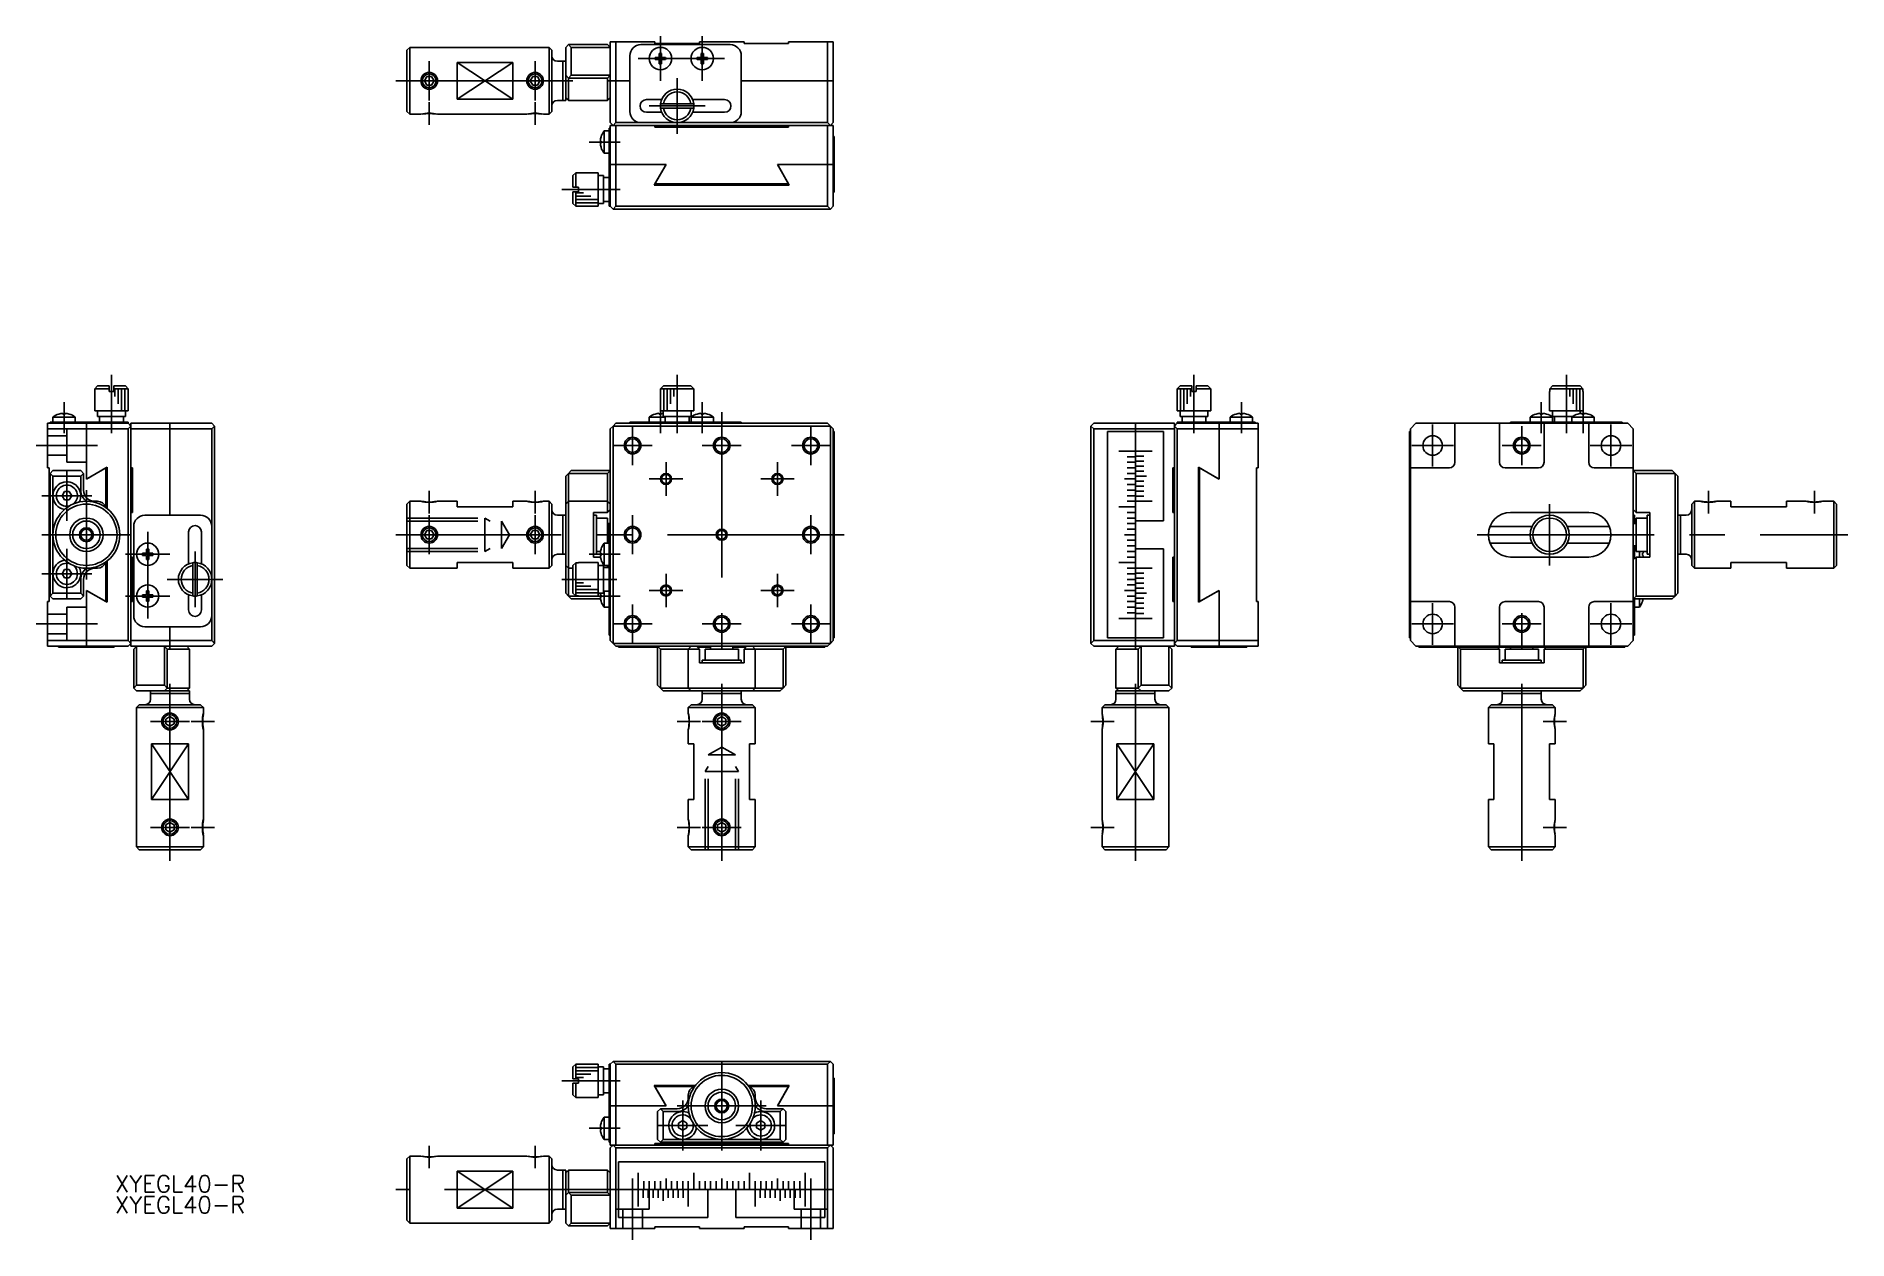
# Model space of a CAD drawing. Extents: x -123 to 202, y -126 to 89.
import ezdxf

# ---------------------------------------------------------------- set-up
doc = ezdxf.new("R2010")
doc.units = 0
doc.linetypes.add('CENTER', pattern=[50.8, 31.75, -6.35, 6.35, -6.35])
doc.linetypes.add('DASHED', pattern=[19.05, 12.7, -6.35])
doc.layers.get('0').update_dxf_attribs({"linetype": 'CONTINUOUS'})
doc.layers.add('CENTER', color=1, linetype='CENTER')
doc.styles.get("Standard").update_dxf_attribs({"font": 'txt.shx', "height": 3, "bigfont": 'bigfont.shx'})

# ---------------------------------------------------------------- blocks, each defined once
blk = doc.blocks.new('*U2')
at = {"color": 7, "linetype": 'CONTINUOUS'}
blk.add_text('XYEGL40-R', height=3, dxfattribs=at).set_placement((-108.87, -117.95))
blk = doc.blocks.new('*U3')
at = {"color": 7, "linetype": 'CONTINUOUS'}
blk.add_text('XYEGL40-R', height=3, dxfattribs=at).set_placement((-108.87, -121.7))

msp = doc.modelspace()

# ---------------------------------------------------------------- linework, layer by layer
at = {"color": 7, "linetype": 'CONTINUOUS'}
for p, q in [((-28, 87.43), (-27.5, 87.93)), ((-20.5, 87.93), (-27.5, 87.93)), ((-27.5, 87.93), (-27, 87.43)), ((-20.5, 87.93), (-20, 87.43)), ((-20, 88.43), (-20, 81.43)), ((-19, 88.43), (-20, 88.43)), ((-19, 88.43), (-12, 88.43)), ((-19, 81.43), (-19, 88.43)), ((1.5, 87.93), (-14.5, 87.93)), ((-12, 88.13), (-12, 88.43)), ((-12, 88.13), (-4, 88.13)), ((-4, 88.43), (4, 88.43)), ((-4, 88.43), (-4, 88.13)), ((4, 88.13), (4, 88.43)), ((4, 88.13), (12, 88.13)), ((12, 88.43), (19, 88.43)), ((12, 88.43), (12, 88.13)), ((19, 88.43), (19, 81.43)), ((20, 88.43), (19, 88.43)), ((20, 81.43), (20, 88.43)), ((-56.5, 86.93), (-56, 87.43)), ((-56.5, 86.93), (-56.5, 75.93)), ((-56, 87.43), (-31, 87.43)), ((-56, 75.43), (-56, 87.43)), ((-47.5, 84.74), (-37.5, 84.74)), ((-47.5, 78.11), (-47.5, 84.74)), ((-37.5, 84.74), (-37.5, 78.11)), ((-31, 87.43), (-31, 75.43)), ((-31, 87.43), (-30.5, 86.93)), ((-30.5, 75.93), (-30.5, 86.93)), ((-29.5, 84.93), (-28.5, 84.93)), ((-28.5, 77.93), (-28.5, 84.93)), ((-28.5, 77.93), (-28.5, 84.93)), ((-28.5, 84.93), (-28, 84.93)), ((-28, 87.43), (-28, 82.43)), ((-27, 87.43), (-20, 87.43)), ((-27, 82.43), (-27, 87.43)), ((-16.5, 85.93), (-16.5, 75.93)), ((-11.2, 85.63), (-11.93, 85.63)), ((-11.93, 85.23), (-11.2, 85.23)), ((-11.2, 86.36), (-11.2, 85.63)), ((-11.2, 85.23), (-11.2, 84.5)), ((-10.8, 85.63), (-10.8, 86.36)), ((-10.07, 85.63), (-10.8, 85.63)), ((-10.8, 84.5), (-10.8, 85.23)), ((-10.8, 85.23), (-10.07, 85.23)), ((-3.7, 85.63), (-4.43, 85.63)), ((-4.43, 85.23), (-3.7, 85.23)), ((-3.7, 86.36), (-3.7, 85.63)), ((-3.7, 85.23), (-3.7, 84.5)), ((-3.3, 85.63), (-3.3, 86.36)), ((-2.57, 85.63), (-3.3, 85.63)), ((-3.3, 84.5), (-3.3, 85.23)), ((-3.3, 85.23), (-2.57, 85.23)), ((3.5, 75.93), (3.5, 85.93)), ((-52.93, 82.18), (-53.37, 81.43)), ((-53.37, 81.43), (-52.93, 80.68)), ((-52.07, 82.18), (-52.93, 82.18)), ((-51.63, 81.43), (-52.07, 82.18)), ((-52.07, 80.68), (-51.63, 81.43)), ((-33.93, 82.18), (-34.37, 81.43)), ((-34.37, 81.43), (-33.93, 80.68)), ((-33.07, 82.18), (-33.93, 82.18)), ((-32.63, 81.43), (-33.07, 82.18)), ((-33.07, 80.68), (-32.63, 81.43)), ((-27.5, 81.93), (-28, 82.43)), ((-28, 79.93), (-28, 82.43)), ((-27, 82.43), (-27.5, 81.93)), ((-27.5, 81.93), (-20.5, 81.93)), ((-27.5, 81.93), (-27.5, 79.93)), ((-20, 82.43), (-27, 82.43)), ((-20, 82.43), (-20.5, 81.93)), ((-20.5, 79.93), (-20.5, 81.93)), ((-20, 81.43), (-20, 73.93)), ((-19, 81.43), (-20, 81.43)), ((-20, 81.43), (-19, 81.43)), ((-19, 73.93), (-19, 81.43)), ((-19, 81.43), (-16.5, 81.43)), ((3.5, 81.43), (19, 81.43)), ((19, 81.43), (3.5, 81.43)), ((19, 81.43), (19, 73.93)), ((20, 81.43), (19, 81.43)), ((19, 81.43), (20, 81.43)), ((20, 73.93), (20, 81.43)), ((-52.93, 80.68), (-52.07, 80.68)), ((-37.5, 78.11), (-47.5, 78.11)), ((-33.93, 80.68), (-33.07, 80.68)), ((-28, 79.93), (-28, 79.43)), ((-28, 79.43), (-28, 78.43)), ((-27.5, 77.93), (-28, 78.43)), ((-28, 77.93), (-28, 78.43)), ((-27.5, 79.43), (-27.5, 79.93)), ((-27.5, 77.93), (-27.5, 79.43)), ((-20.5, 79.93), (-20.5, 79.43)), ((-20.5, 79.43), (-20.5, 77.93)), ((-20.5, 77.93), (-20, 78.43)), ((-13.5, 78.08), (-10.77, 78.08)), ((-5.23, 78.08), (0.5, 78.08)), ((-56, 75.43), (-56.5, 75.93)), ((-54, 75.43), (-56, 75.43)), ((-35, 75.43), (-51, 75.43)), ((-31, 75.43), (-32, 75.43)), ((-30.5, 75.93), (-31, 75.43)), ((-28.5, 77.93), (-29.5, 77.93)), ((-28, 77.93), (-28.5, 77.93)), ((-27.5, 77.93), (-20.5, 77.93)), ((-22.5, 77.93), (-23, 77.93)), ((-23, 77.93), (-22.5, 77.93)), ((-22.5, 77.93), (-20.5, 77.93)), ((-10.77, 75.78), (-13.5, 75.78)), ((-10.97, 77.33), (-10.47, 77.33)), ((-10.47, 76.53), (-10.97, 76.53)), ((-10.47, 77.33), (-5.53, 77.33)), ((-5.53, 76.53), (-10.47, 76.53)), ((-5.53, 77.33), (-5.03, 77.33)), ((-5.03, 76.53), (-5.53, 76.53)), ((0.5, 75.78), (-5.23, 75.78)), ((-21.1, 72.43), (-20.2, 72.43)), ((-21.1, 68.43), (-21.1, 72.43)), ((-20.2, 72.93), (-20.2, 70.93)), ((-20, 72.93), (-20.2, 72.93)), ((-20, 73.93), (-19.5, 73.43)), ((-20, 73.43), (-20, 66.43)), ((-19.5, 73.43), (-20, 73.43)), ((-19.5, 73.43), (-19, 73.93)), ((-19, 73.43), (-19.5, 73.43)), ((-16, 73.93), (-19, 73.93)), ((-19, 66.43), (-19, 73.43)), ((-19, 73.43), (-12, 73.43)), ((-16, 73.93), (-8, 73.93)), ((-12, 73.43), (12, 73.43)), ((-12, 73.13), (-12, 73.43)), ((-12, 73.13), (12, 73.13)), ((-8, 73.93), (0, 73.93)), ((19, 73.93), (0, 73.93)), ((12, 73.43), (19, 73.43)), ((12, 73.43), (12, 73.13)), ((19, 73.93), (19.5, 73.43)), ((19, 73.43), (19, 66.43)), ((19.5, 73.43), (19, 73.43)), ((19.5, 73.43), (20, 73.93)), ((20, 73.43), (19.5, 73.43)), ((20, 66.43), (20, 73.43)), ((-21.66, 70.63), (-21.79, 70.63)), ((-21.79, 70.23), (-21.66, 70.23)), ((-21.66, 71.36), (-21.66, 71.38)), ((-21.66, 70.23), (-21.66, 70.63)), ((-21.66, 69.48), (-21.66, 69.5)), ((-20.2, 68.43), (-21.1, 68.43)), ((-20.2, 60.93), (-20.2, 70.93)), ((20, 71.43), (20.15, 71.43)), ((20.15, 71.43), (20.15, 66.43)), ((-20, 66.43), (-20, 58.93)), ((-19, 66.43), (-20, 66.43)), ((-20, 66.43), (-19, 66.43)), ((-19, 66.43), (-10.1, 66.43)), ((-10.1, 66.43), (-19, 66.43)), ((-19, 58.93), (-19, 66.43)), ((-10.1, 66.23), (-12.12, 62.73)), ((-12, 62.93), (-9.98, 66.43)), ((-10.1, 66.43), (-10.1, 66.23)), ((-9.98, 66.43), (-10.1, 66.43)), ((10.1, 66.43), (9.98, 66.43)), ((9.98, 66.43), (12, 62.93)), ((10.1, 66.43), (19, 66.43)), ((19, 66.43), (10.1, 66.43)), ((10.1, 66.23), (10.1, 66.43)), ((12.12, 62.73), (10.1, 66.23)), ((19, 66.43), (19, 58.93)), ((20, 66.43), (19, 66.43)), ((19, 66.43), (20, 66.43)), ((20, 58.93), (20, 66.43)), ((20, 66.43), (20.15, 66.43)), ((20, 66.43), (20.15, 66.43)), ((20.15, 66.43), (20.15, 61.43)), ((-26.7, 64.43), (-26.2, 64.93)), ((-26.7, 64.43), (-26.7, 62.33)), ((-26.7, 62.33), (-26.2, 62.33)), ((-26.2, 64.93), (-22.2, 64.93)), ((-26.2, 62.33), (-26.2, 64.93)), ((-26.2, 62.33), (-25.7, 62.33)), ((-25.7, 62.33), (-25.7, 61.53)), ((-22.2, 64.93), (-22.2, 58.93)), ((-22.2, 64.43), (-21.2, 64.43)), ((-21.2, 64.43), (-21.2, 59.43)), ((-21.2, 64.08), (-20.2, 64.08)), ((-12.12, 62.73), (12.12, 62.73)), ((12, 62.93), (-12, 62.93)), ((-3.5, 62.73), (-3.5, 62.93)), ((3.5, 62.93), (3.5, 62.73)), ((-26.7, 61.53), (-26.7, 59.43)), ((-26.2, 61.53), (-26.7, 61.53)), ((-26.2, 58.93), (-26.7, 59.43)), ((-26.2, 58.93), (-26.2, 61.53)), ((-25.7, 61.53), (-26.2, 61.53)), ((-24.8, 61.33), (-26.2, 61.33)), ((-23.5, 60.73), (-26.2, 60.73)), ((-22.2, 60.13), (-26.2, 60.13)), ((-22.2, 59.53), (-26.2, 59.53)), ((-22.2, 58.93), (-26.2, 58.93)), ((-21.2, 59.43), (-22.2, 59.43)), ((-20.2, 59.78), (-21.2, 59.78)), ((-20.2, 60.93), (-20.2, 58.93)), ((-20.2, 58.93), (-20, 58.93)), ((-20, 58.93), (-19.5, 58.43)), ((-19.5, 58.43), (-19, 58.93)), ((19, 58.93), (-19, 58.93)), ((19, 58.93), (19.5, 58.43)), ((19.5, 58.43), (20, 58.93)), ((20.15, 61.43), (20, 61.43)), ((-19.5, 58.43), (19.5, 58.43)), ((-112.52, 26.2), (-112.02, 26.7)), ((-112.52, 26.2), (-109.92, 26.2)), ((-112.52, 22.2), (-112.52, 26.2)), ((-109.92, 26.7), (-112.02, 26.7)), ((-109.92, 26.2), (-109.92, 26.7)), ((-109.92, 25.7), (-109.92, 26.2)), ((-109.12, 26.7), (-109.12, 26.2)), ((-107.02, 26.7), (-109.12, 26.7)), ((-109.12, 26.2), (-106.52, 26.2)), ((-109.12, 26.2), (-109.12, 25.7)), ((-108.92, 26.2), (-108.92, 24.8)), ((-108.32, 26.2), (-108.32, 23.5)), ((-107.72, 26.2), (-107.72, 22.2)), ((-107.12, 26.2), (-107.12, 22.2)), ((-107.02, 26.7), (-106.52, 26.2)), ((-106.52, 26.2), (-106.52, 22.2)), ((-10.47, 26.7), (-10.97, 26.2)), ((-10.97, 26.2), (-5.03, 26.2)), ((-10.97, 26.2), (-10.97, 25.7)), ((-5.53, 26.7), (-10.47, 26.7)), ((-10.4, 26.2), (-10.4, 22.2)), ((-9.8, 26.2), (-9.8, 22.2)), ((-9.2, 26.2), (-9.2, 23.5)), ((-8.6, 26.2), (-8.6, 24.8)), ((-5.03, 26.2), (-5.53, 26.7)), ((-5.03, 25.7), (-5.03, 26.2)), ((81.75, 26.2), (82.25, 26.7)), ((81.75, 26.2), (84.35, 26.2)), ((81.75, 22.2), (81.75, 26.2)), ((84.35, 26.7), (82.25, 26.7)), ((82.35, 22.2), (82.35, 26.2)), ((82.95, 22.2), (82.95, 26.2)), ((83.55, 23.5), (83.55, 26.2)), ((84.15, 24.8), (84.15, 26.2)), ((84.35, 26.2), (84.35, 26.7)), ((84.35, 25.7), (84.35, 26.2)), ((85.15, 26.7), (85.15, 26.2)), ((87.25, 26.7), (85.15, 26.7)), ((85.15, 26.2), (85.15, 25.7)), ((85.15, 26.2), (87.75, 26.2)), ((87.25, 26.7), (87.75, 26.2)), ((87.75, 26.2), (87.75, 22.2)), ((149.11, 26.7), (148.6, 26.2)), ((148.6, 26.2), (154.55, 26.2)), ((148.6, 26.2), (148.6, 25.7)), ((154.05, 26.7), (149.11, 26.7)), ((152.18, 24.8), (152.18, 26.2)), ((152.78, 23.5), (152.78, 26.2)), ((153.38, 22.2), (153.38, 26.2)), ((153.98, 22.2), (153.98, 26.2)), ((154.55, 26.2), (154.05, 26.7)), ((154.55, 25.7), (154.55, 26.2)), ((-109.12, 25.7), (-109.92, 25.7)), ((-11, 22.2), (-11, 25.7)), ((-10.97, 25.7), (-11, 25.7)), ((-5, 25.7), (-5.03, 25.7)), ((-5, 25.7), (-5, 22.2)), ((85.15, 25.7), (84.35, 25.7)), ((148.58, 22.2), (148.58, 25.7)), ((148.6, 25.7), (148.58, 25.7)), ((154.58, 25.7), (154.55, 25.7)), ((154.58, 25.7), (154.58, 22.2)), ((-114.02, 20), (-121.02, 20)), ((-121.02, 20), (-121.02, 19)), ((-118.52, 20.2), (-120.52, 20.2)), ((-120.52, 20.2), (-120.52, 20)), ((-120.02, 20.2), (-120.02, 21.1)), ((-120.02, 21.1), (-116.02, 21.1)), ((-118.97, 21.66), (-118.95, 21.66)), ((-118.52, 20.2), (-108.52, 20.2)), ((-118.22, 21.79), (-118.22, 21.66)), ((-118.22, 21.66), (-117.82, 21.66)), ((-117.82, 21.66), (-117.82, 21.79)), ((-117.09, 21.66), (-117.07, 21.66)), ((-116.02, 21.1), (-116.02, 20.2)), ((-106.52, 20), (-114.02, 20)), ((-114.02, 20), (-114.02, 19)), ((-114.02, 19), (-114.02, 20)), ((-109.52, 22.2), (-112.52, 22.2)), ((-112.02, 21.2), (-112.02, 22.2)), ((-109.52, 21.2), (-112.02, 21.2)), ((-111.67, 20.2), (-111.67, 21.2)), ((-106.52, 22.2), (-109.52, 22.2)), ((-107.02, 21.2), (-109.52, 21.2)), ((-106.52, 20.2), (-108.52, 20.2)), ((-107.37, 21.2), (-107.37, 20.2)), ((-107.02, 22.2), (-107.02, 21.2)), ((-106.52, 20), (-106.52, 20.2)), ((-106.02, 19.5), (-106.52, 20)), ((-99.02, 20), (-106.02, 20)), ((-106.02, 20), (-106.02, 19.5)), ((-91.52, 20), (-99.02, 20)), ((-99.02, 20), (-99.02, 19)), ((-99.02, 19), (-99.02, 20)), ((-91.02, 19.5), (-91.52, 20)), ((-19.5, 19.5), (-19, 20)), ((19, 20), (-19, 20)), ((-14.5, 20.2), (-16.5, 20.2)), ((-16.5, 20.2), (-16.5, 20)), ((-14.5, 20.2), (1.5, 20.2)), ((-13, 20.2), (-13, 21.1)), ((-13, 21.1), (-10.15, 21.1)), ((-11.95, 21.66), (-11.93, 21.66)), ((-11.2, 21.79), (-11.2, 21.66)), ((-11.2, 21.66), (-10.8, 21.66)), ((-5, 22.2), (-11, 22.2)), ((-10.8, 21.66), (-10.8, 21.79)), ((-10.5, 21.2), (-10.5, 22.2)), ((-5.5, 21.2), (-10.5, 21.2)), ((-10.15, 20.2), (-10.15, 21.2)), ((-5.85, 21.2), (-5.85, 20.2)), ((-5.5, 22.2), (-5.5, 21.2)), ((-5.5, 20.2), (-5.5, 21.1)), ((-5.5, 21.1), (-1.5, 21.1)), ((-4.45, 21.66), (-4.43, 21.66)), ((-3.7, 21.79), (-3.7, 21.66)), ((-3.7, 21.66), (-3.3, 21.66)), ((-3.3, 21.66), (-3.3, 21.79)), ((-2.57, 21.66), (-2.55, 21.66)), ((-1.5, 21.1), (-1.5, 20.2)), ((3.5, 20.2), (1.5, 20.2)), ((3.5, 20), (3.5, 20.2)), ((19, 20), (19.5, 19.5)), ((66.75, 20), (66.25, 19.5)), ((74.25, 20), (66.75, 20)), ((81.25, 20), (74.25, 20)), ((74.25, 19), (74.25, 20)), ((74.25, 20), (74.25, 19)), ((81.75, 20), (81.25, 19.5)), ((81.25, 19.5), (81.25, 20)), ((87.75, 22.2), (81.75, 22.2)), ((83.75, 20.2), (81.75, 20.2)), ((81.75, 20.2), (81.75, 20)), ((89.25, 20), (81.75, 20)), ((82.25, 21.2), (82.25, 22.2)), ((87.25, 21.2), (82.25, 21.2)), ((82.6, 20.2), (82.6, 21.2)), ((83.75, 20.2), (93.75, 20.2)), ((86.9, 21.2), (86.9, 20.2)), ((87.25, 22.2), (87.25, 21.2)), ((96.25, 20), (89.25, 20)), ((89.25, 19), (89.25, 20)), ((89.25, 20), (89.25, 19)), ((91.25, 21.1), (95.25, 21.1)), ((91.25, 20.2), (91.25, 21.1)), ((92.3, 21.66), (92.32, 21.66)), ((93.05, 21.79), (93.05, 21.66)), ((93.05, 21.66), (93.45, 21.66)), ((93.45, 21.66), (93.45, 21.79)), ((95.75, 20.2), (93.75, 20.2)), ((94.18, 21.66), (94.2, 21.66)), ((95.25, 21.1), (95.25, 20.2)), ((95.75, 20), (95.75, 20.2)), ((96.25, 19), (96.25, 20)), ((123.58, 19), (124.58, 20)), ((131.58, 20), (124.58, 20)), ((139.58, 20), (131.58, 20)), ((131.58, 20), (131.58, 13)), ((147.58, 20), (139.58, 20)), ((139.58, 13), (139.58, 20)), ((143.58, 20.2), (141.58, 20.2)), ((141.58, 20.2), (141.58, 20)), ((143.58, 20.2), (159.58, 20.2)), ((145.08, 20.2), (145.08, 21.1)), ((145.08, 21.1), (147.08, 21.1)), ((146.13, 21.66), (146.15, 21.66)), ((146.88, 21.79), (146.88, 21.66)), ((146.88, 21.66), (147.28, 21.66)), ((147.08, 21.1), (149.08, 21.1)), ((147.28, 21.66), (147.28, 21.79)), ((155.58, 20), (147.58, 20)), ((147.58, 20), (147.58, 13)), ((148.01, 21.66), (148.03, 21.66)), ((154.58, 22.2), (148.58, 22.2)), ((149.08, 21.2), (149.08, 22.2)), ((152.71, 21.2), (149.08, 21.2)), ((149.08, 21.1), (149.08, 20.2)), ((149.43, 20.2), (149.43, 21.2)), ((152.58, 20.2), (152.58, 21.1)), ((152.58, 21.1), (154.58, 21.1)), ((153.63, 21.66), (153.65, 21.66)), ((154.08, 22.2), (154.08, 21.75)), ((154.38, 21.79), (154.38, 21.66)), ((154.38, 21.66), (154.78, 21.66)), ((154.58, 21.1), (156.58, 21.1)), ((154.78, 21.66), (154.78, 21.79)), ((155.51, 21.66), (155.53, 21.66)), ((162.58, 20), (155.58, 20)), ((155.58, 13), (155.58, 20)), ((156.58, 21.1), (156.58, 20.2)), ((161.58, 20.2), (159.58, 20.2)), ((161.58, 20), (161.58, 20.2)), ((162.58, 20), (163.58, 19)), ((-121.02, 19), (-114.02, 19)), ((-121.02, 12), (-121.02, 19)), ((-114.02, 10.1), (-114.02, 19)), ((-114.02, 19), (-114.02, 10.1)), ((-114.02, 19), (-106.52, 19)), ((-106.52, 19), (-106.02, 19.5)), ((-106.52, 19), (-106.52, -19)), ((-106.02, 19.5), (-106.02, 19)), ((-106.02, 19), (-99.02, 19)), ((-106.02, 12), (-106.02, 19)), ((-99.02, 19), (-99.02, 3.5)), ((-99.02, 3.5), (-99.02, 19)), ((-99.02, 19), (-91.52, 19)), ((-91.52, 19), (-91.02, 19.5)), ((-91.52, 19), (-91.52, 0)), ((-91.02, -19.5), (-91.02, 19.5)), ((-20, 19), (-19.5, 19.5)), ((-20, 19), (-20, 0)), ((-19.5, 19.5), (19.5, 19.5)), ((-19.5, -19.5), (-19.5, 19.5)), ((19.5, 19.5), (19.5, -19.5)), ((19.5, 19.5), (20, 19)), ((20, -19), (20, 19)), ((20.15, 18.5), (20, 18.5)), ((20.15, -18.5), (20.15, 18.5)), ((66.25, 19.5), (66.25, -19.5)), ((66.25, 19.5), (66.75, 19)), ((66.75, -19), (66.75, 19)), ((66.75, 19), (74.25, 19)), ((69.25, -18.5), (69.25, 18.5)), ((74.25, 18.5), (69.25, 18.5)), ((74.25, 19), (81.25, 19)), ((74.25, 19), (74.25, 18.51)), ((74.25, 18.51), (74.25, 19)), ((79.25, 18.5), (74.25, 18.5)), ((74.25, 18.5), (74.25, 15.01)), ((74.25, 18.5), (74.25, 15.01)), ((79.25, 2.5), (79.25, 18.5)), ((81.25, 19.5), (81.75, 19)), ((81.25, 19), (81.25, 19.5)), ((81.25, 19), (81.25, 12)), ((81.75, -19), (81.75, 19)), ((81.75, 19), (89.25, 19)), ((89.25, 19), (96.25, 19)), ((89.25, 19), (89.25, 10.1)), ((89.25, 10.1), (89.25, 19)), ((96.25, 19), (96.25, 12)), ((123.43, 2.5), (123.43, 18.5)), ((123.58, 18.5), (123.43, 18.5)), ((123.58, 19), (123.58, 12)), ((163.58, 12), (163.58, 19)), ((72.25, 15), (71.25, 15)), ((72.75, 15), (72.25, 15)), ((74.25, 15), (72.75, 15)), ((74.25, 14), (72.75, 14)), ((74.25, 15.01), (74.25, 15)), ((74.25, 15.01), (74.25, 15)), ((74.25, 15), (75.75, 15)), ((74.25, 15), (74.25, 14.99)), ((74.25, 15), (74.25, 14.99)), ((74.25, 14.99), (74.25, 14.11)), ((74.25, 14.99), (74.25, 14.1)), ((74.25, 14.11), (74.25, 14.1)), ((74.25, 14.1), (75.75, 14.1)), ((74.25, 14.1), (74.25, 14.09)), ((74.25, 14.1), (74.25, 14.01)), ((74.25, 14.09), (74.25, 14)), ((74.25, 14.01), (74.25, 14)), ((74.25, 14), (74.25, 13.21)), ((74.25, 14), (74.25, 13.99)), ((74.25, 13.99), (74.25, 13.2)), ((74.25, 13.21), (74.25, 13.2)), ((74.25, 13.2), (75.75, 13.2)), ((74.25, 13.2), (74.25, 13.19)), ((74.25, 13.2), (74.25, 13.01)), ((74.25, 13.19), (74.25, 13)), ((74.25, 13.01), (74.25, 13)), ((75.75, 15), (76.25, 15)), ((76.25, 15), (77.25, 15)), ((-121.02, 12), (-120.72, 12)), ((-120.72, -12), (-120.72, 12)), ((-120.52, 11), (-120.02, 11.5)), ((-120.52, 11), (-120.52, -11)), ((-120.02, 10.5), (-120.52, 11)), ((-115.02, 11.5), (-120.02, 11.5)), ((-120.02, 7), (-120.02, 10.5)), ((-120.02, 10.5), (-115.02, 10.5)), ((-115.02, 11.5), (-114.52, 11)), ((-114.52, 11), (-115.02, 10.5)), ((-115.02, 10.5), (-115.02, 8)), ((-114.52, 8), (-114.52, 11)), ((-114.02, 9.98), (-110.52, 12)), ((-113.82, 10.1), (-114.02, 10.1)), ((-114.02, 10.1), (-114.02, 9.98)), ((-110.32, 12.12), (-113.82, 10.1)), ((-110.52, 12), (-110.52, 4.87)), ((-110.32, 4.72), (-110.32, 12.12)), ((-106.02, 4), (-106.02, 12)), ((-106.02, 12), (-105.72, 12)), ((-105.72, 4), (-105.72, 12)), ((-27.5, 11), (-28, 10.5)), ((-28, 10.5), (-28, 8)), ((-27, 11.5), (-27.5, 11)), ((-27.5, 8), (-27.5, 11)), ((-27.5, 11), (-20.5, 11)), ((-20, 11.5), (-27, 11.5)), ((-20, 11.5), (-20.5, 11)), ((-20.5, 11), (-20.5, 8)), ((72.75, 10), (72.25, 10)), ((74.25, 13), (72.75, 13)), ((74.25, 12), (72.75, 12)), ((74.25, 11), (72.75, 11)), ((74.25, 10), (72.75, 10)), ((74.25, 13), (74.25, 12.31)), ((74.25, 13), (74.25, 12.99)), ((74.25, 12.99), (74.25, 12.3)), ((74.25, 12.31), (74.25, 12.3)), ((74.25, 12.3), (75.75, 12.3)), ((74.25, 12.3), (74.25, 12.29)), ((74.25, 12.3), (74.25, 12.01)), ((74.25, 12.29), (74.25, 12)), ((74.25, 12.01), (74.25, 12)), ((74.25, 12), (74.25, 11.41)), ((74.25, 12), (74.25, 11.99)), ((74.25, 11.99), (74.25, 11.4)), ((74.25, 11.41), (74.25, 11.4)), ((74.25, 11.4), (75.75, 11.4)), ((74.25, 11.4), (74.25, 11.01)), ((74.25, 11.4), (74.25, 11.39)), ((74.25, 11.39), (74.25, 11)), ((74.25, 11.01), (74.25, 11)), ((74.25, 11), (74.25, 10.99)), ((74.25, 11), (74.25, 10.51)), ((74.25, 10.99), (74.25, 10.5)), ((74.25, 10.51), (74.25, 10.5)), ((74.25, 10.5), (75.75, 10.5)), ((74.25, 10.5), (74.25, 10.49)), ((74.25, 10.5), (74.25, 10.01)), ((74.25, 10.49), (74.25, 10)), ((74.25, 10.01), (74.25, 10)), ((74.25, 10), (74.25, 9.61)), ((74.25, 10), (74.25, 9.99)), ((74.25, 9.99), (74.25, 9.6)), ((75.75, 10.5), (76.25, 10.5)), ((80.95, 12), (80.95, 4)), ((80.95, 12), (81.25, 12)), ((81.25, 12), (81.25, 4)), ((85.55, 12.12), (85.55, -12.12)), ((89.05, 10.1), (85.55, 12.12)), ((85.75, -12), (85.75, 12)), ((85.75, 12), (89.25, 9.98)), ((89.25, 10.1), (89.05, 10.1)), ((89.25, 9.98), (89.25, 10.1)), ((95.95, 12), (95.95, -12)), ((95.95, 12), (96.25, 12)), ((123.58, 12), (123.58, -12)), ((130.58, 12), (123.58, 12)), ((146.58, 12), (140.58, 12)), ((163.58, 12), (156.58, 12)), ((163.58, -12), (163.58, 12)), ((170.58, 11.5), (163.58, 11.5)), ((164.08, 11), (163.58, 11.5)), ((164.08, 4), (164.08, 11)), ((164.08, 11), (171.08, 11)), ((171.08, 11), (170.58, 11.5)), ((171.08, 11), (171.08, -11)), ((171.58, 10.5), (171.08, 11)), ((171.58, 7), (171.58, 10.5)), ((-120.02, 0), (-120.02, 7)), ((-117.95, 7.75), (-118.39, 7)), ((-118.39, 7), (-117.95, 6.25)), ((-117.09, 7.75), (-117.95, 7.75)), ((-116.66, 7), (-117.09, 7.75)), ((-117.09, 6.25), (-116.66, 7)), ((-28, 5.5), (-28, 8)), ((-27.5, 8), (-27.5, 6)), ((-20.5, 6), (-20.5, 8)), ((74.25, 9), (72.75, 9)), ((74.25, 8), (72.75, 8)), ((74.25, 7), (72.75, 7)), ((74.25, 9.61), (74.25, 9.6)), ((74.25, 9.6), (74.25, 9.01)), ((74.25, 9.6), (75.75, 9.6)), ((74.25, 9.6), (74.25, 9.59)), ((74.25, 9.59), (74.25, 9)), ((74.25, 9.01), (74.25, 9)), ((74.25, 9), (74.25, 8.71)), ((74.25, 9), (74.25, 8.99)), ((74.25, 8.99), (74.25, 8.7)), ((74.25, 8.71), (74.25, 8.7)), ((74.25, 8.7), (75.75, 8.7)), ((74.25, 8.7), (74.25, 8.69)), ((74.25, 8.7), (74.25, 8.01)), ((74.25, 8.69), (74.25, 8)), ((74.25, 8.01), (74.25, 8)), ((74.25, 8), (74.25, 7.81)), ((74.25, 8), (74.25, 7.99)), ((74.25, 7.99), (74.25, 7.8)), ((74.25, 7.81), (74.25, 7.8)), ((74.25, 7.8), (74.25, 7.01)), ((74.25, 7.8), (75.75, 7.8)), ((74.25, 7.8), (74.25, 7.79)), ((74.25, 7.79), (74.25, 7)), ((74.25, 7.01), (74.25, 7)), ((74.25, 7), (74.25, 6.91)), ((74.25, 7), (74.25, 6.99)), ((74.25, 6.99), (74.25, 6.9)), ((74.25, 6.91), (74.25, 6.9)), ((74.25, 6.9), (75.75, 6.9)), ((74.25, 6.9), (74.25, 6.89)), ((74.25, 6.9), (74.25, 6.01)), ((74.25, 6.89), (74.25, 6.01)), ((171.58, -7), (171.58, 7)), ((-117.95, 6.25), (-117.09, 6.25)), ((-112.02, 6), (-112.52, 6)), ((-105.72, 4), (-106.02, 4)), ((-106.02, -4), (-106.02, 4)), ((-93.52, 3.5), (-103.52, 3.5)), ((-56.5, 5.5), (-56, 6)), ((-56.5, 5.5), (-56.5, -5.5)), ((-56, -6), (-56, 6)), ((-54, 6), (-56, 6)), ((-47.5, 6), (-51, 6)), ((-47.5, 5), (-47.5, 6)), ((-37.5, 5), (-47.5, 5)), ((-35, 6), (-37.5, 6)), ((-37.5, 6), (-37.5, 5)), ((-31, 6), (-32, 6)), ((-31, 6), (-31, -6)), ((-31, 6), (-30.5, 5.5)), ((-30.5, -5.5), (-30.5, 5.5)), ((-29.5, 3.5), (-28.5, 3.5)), ((-28.5, 0), (-28.5, 3.5)), ((-28.5, 0), (-28.5, 3.5)), ((-28.5, 3.5), (-28, 3.5)), ((-27.5, 6), (-28, 5.5)), ((-28, 5.5), (-28, 4.5)), ((-28, 4.5), (-28, 1.8)), ((-20.5, 6), (-27.5, 6)), ((-27.5, 4.5), (-27.5, 6)), ((-27.5, -4.5), (-27.5, 4.5)), ((-23, 4), (-23, 0)), ((-20.5, 4), (-23, 4)), ((-23, 3.5), (-22.5, 3.5)), ((-22.5, 3.5), (-22.5, -3.5)), ((-20.5, 6), (-20.5, 4.5)), ((-20.5, 6), (-20, 5.5)), ((-20.5, 4.5), (-20.5, 4)), ((-20, 4.5), (-20.5, 4)), ((72.25, 5), (71.25, 5)), ((72.75, 5), (72.25, 5)), ((74.25, 6), (72.75, 6)), ((74.25, 5), (72.75, 5)), ((74.25, 4), (72.75, 4)), ((74.25, 6.01), (74.25, 6)), ((74.25, 6.01), (74.25, 6)), ((74.25, 6), (75.75, 6)), ((74.25, 6), (74.25, 5.99)), ((74.25, 6), (74.25, 5.99)), ((74.25, 5.99), (74.25, 5)), ((74.25, 5.99), (74.25, 5.01)), ((74.25, 5.01), (74.25, 5)), ((74.25, 5), (74.25, 4)), ((74.25, 5), (74.25, 4.99)), ((74.25, 4.99), (74.25, 4.01)), ((74.25, 4.01), (74.25, 4)), ((74.25, 4), (74.25, 3)), ((74.25, 4), (74.25, 3.99)), ((74.25, 3.99), (74.25, 3.01)), ((75.75, 6), (76.25, 6)), ((76.25, 6), (77.25, 6)), ((81.25, 4), (80.95, 4)), ((81.25, 4), (81.25, -4)), ((85.55, 3.5), (85.75, 3.5)), ((141.58, 4), (155.58, 4)), ((164.08, 4), (163.58, 4.5)), ((163.58, 3.5), (163.78, 3.5)), ((163.78, 3.5), (163.78, 2)), ((166.58, 4), (164.08, 4)), ((166.08, 3), (166.08, 3.5)), ((166.08, 0), (166.08, 3.5)), ((166.08, 3.5), (166.58, 3.5)), ((166.58, -4), (166.58, 4)), ((171.58, 3.5), (172.08, 3.5)), ((172.08, 3.5), (172.08, -3.5)), ((172.08, 3.5), (172.08, -3.5)), ((172.08, 3.5), (173.08, 3.5)), ((174.08, 5.5), (174.58, 6)), ((174.08, 5.5), (174.08, -5.5)), ((174.58, -6), (174.58, 6)), ((175.58, 6), (174.58, 6)), ((181.08, 6), (178.58, 6)), ((181.08, 5), (181.08, 6)), ((191.08, 5), (181.08, 5)), ((194.58, 6), (191.08, 6)), ((191.08, 6), (191.08, 5)), ((199.58, 6), (197.58, 6)), ((199.58, 6), (199.58, -6)), ((199.58, 6), (200.08, 5.5)), ((200.08, -5.5), (200.08, 5.5)), ((-120.02, -7), (-120.02, 0)), ((-113.39, 2.42), (-114.66, 2.42)), ((-105.52, 1.5), (-105.52, -14.5)), ((-95.67, -5.23), (-95.67, 0.5)), ((-93.37, 0.5), (-93.37, -5.23)), ((-91.52, -8), (-91.52, 0)), ((-52.93, 0.75), (-53.37, 0)), ((-53.37, 0), (-52.93, -0.75)), ((-52.07, 0.75), (-52.93, 0.75)), ((-51.63, 0), (-52.07, 0.75)), ((-52.07, -0.75), (-51.63, 0)), ((-33.93, 0.75), (-34.37, 0)), ((-34.37, 0), (-33.93, -0.75)), ((-33.07, 0.75), (-33.93, 0.75)), ((-32.63, 0), (-33.07, 0.75)), ((-33.07, -0.75), (-32.63, 0)), ((-28.5, -3.5), (-28.5, 0)), ((-28.5, -3.5), (-28.5, 0)), ((-28, 0), (-28, 1.8)), ((-28, -1.8), (-28, 0)), ((-23, 0), (-23, -4)), ((-22.5, 3), (-20.5, 3)), ((-20.5, 3), (-20.5, -1.5)), ((-20.5, 2), (-20.2, 2)), ((-20.2, 2), (-20.2, 0)), ((-20, 2), (-20.2, 2)), ((-20.2, -16), (-20.2, 0)), ((-20, 0), (-20, -16)), ((-20, -16), (-20, 0)), ((72.75, 0), (72.25, 0)), ((74.25, 3), (72.75, 3)), ((74.25, 2), (72.75, 2)), ((74.25, 1), (72.75, 1)), ((74.25, 0), (72.75, 0)), ((74.25, 3.01), (74.25, 3)), ((74.25, 3), (74.25, 2.99)), ((74.25, 3), (74.25, 2.5)), ((74.25, 2.99), (74.25, 2.5)), ((74.25, 2.5), (79.25, 2.5)), ((74.25, 2.5), (74.25, 2.49)), ((74.25, 2.49), (74.25, 2)), ((74.25, 2), (74.25, 1)), ((74.25, 1), (74.25, 0)), ((74.25, 0), (74.25, -1)), ((123.58, 2.5), (123.43, 2.5)), ((123.43, 2.49), (123.43, 2)), ((123.43, 2), (123.43, 1)), ((123.43, 1), (123.43, 0)), ((123.43, 0), (123.43, -1)), ((137.87, 1.5), (145.42, 1.5)), ((151.74, 1.5), (159.29, 1.5)), ((151.74, 1.5), (151.74, 1.5)), ((151.74, 1.5), (151.74, 1.5)), ((163.58, 2), (164.08, 2)), ((164.08, -3), (164.08, 3)), ((164.08, 3), (166.08, 3)), ((166.08, -3.5), (166.08, 0)), ((-103.22, -2.57), (-103.22, -3.3)), ((-102.82, -3.3), (-102.82, -2.57)), ((-52.93, -0.75), (-52.07, -0.75)), ((-33.93, -0.75), (-33.07, -0.75)), ((-28, -1.8), (-28, -4.5)), ((-21.75, -3), (-22.5, -3)), ((-21.66, -2.57), (-21.66, -2.55)), ((-21.1, -5.5), (-21.1, -1.5)), ((-21.1, -1.5), (-20.2, -1.5)), ((74.25, -1), (72.75, -1)), ((74.25, -2), (72.75, -2)), ((74.25, -3), (72.75, -3)), ((74.25, -1), (74.25, -2)), ((74.25, -2), (74.25, -2.49)), ((74.25, -2.49), (74.25, -2.5)), ((79.25, -2.5), (74.25, -2.5)), ((74.25, -2.5), (74.25, -3)), ((74.25, -2.5), (74.25, -2.99)), ((74.25, -2.99), (74.25, -3)), ((74.25, -3), (74.25, -4)), ((74.25, -3), (74.25, -3.01)), ((74.25, -3.01), (74.25, -3.99)), ((79.25, -18.5), (79.25, -2.5)), ((123.43, -1), (123.43, -2)), ((123.43, -2), (123.43, -2.49)), ((123.43, -18.5), (123.43, -2.5)), ((123.58, -2.5), (123.43, -2.5)), ((145.42, -1.5), (137.87, -1.5)), ((159.29, -1.5), (151.74, -1.5)), ((151.74, -1.5), (151.74, -1.5)), ((164.08, -2), (163.58, -2)), ((163.78, -2), (163.78, -4.3)), ((163.78, -4.3), (163.78, -2)), ((166.08, -3), (164.08, -3)), ((164.68, -3), (164.68, -3.5)), ((166.08, -3.5), (166.08, -3)), ((-117.95, -6.25), (-118.39, -7)), ((-117.09, -6.25), (-117.95, -6.25)), ((-116.66, -7), (-117.09, -6.25)), ((-112.52, -5.81), (-112.52, -5.81)), ((-112.52, -6), (-112.02, -6)), ((-110.52, -4.87), (-110.52, -12)), ((-110.32, -12.12), (-110.32, -4.72)), ((-106.02, -4), (-105.72, -4)), ((-106.02, -12), (-106.02, -4)), ((-105.72, -12), (-105.72, -4)), ((-103.22, -3.3), (-103.95, -3.3)), ((-103.95, -3.7), (-103.22, -3.7)), ((-103.22, -3.7), (-103.22, -4.43)), ((-102.09, -3.3), (-102.82, -3.3)), ((-102.82, -3.7), (-102.09, -3.7)), ((-102.82, -4.43), (-102.82, -3.7)), ((-94.92, -5.53), (-94.92, -5.03)), ((-94.92, -10.47), (-94.92, -5.53)), ((-94.12, -5.03), (-94.12, -5.53)), ((-94.12, -5.53), (-94.12, -10.47)), ((-56, -6), (-56.5, -5.5)), ((-56, -6), (-47.5, -6)), ((-47.5, -5), (-37.5, -5)), ((-47.5, -6), (-47.5, -5)), ((-37.5, -5), (-37.5, -6)), ((-37.5, -6), (-31, -6)), ((-30.5, -5.5), (-31, -6)), ((-28.5, -3.5), (-29.5, -3.5)), ((-28, -3.5), (-28.5, -3.5)), ((-28, -4.5), (-28, -5.5)), ((-28, -8), (-28, -5.5)), ((-27.5, -6), (-28, -5.5)), ((-27.5, -6), (-27.5, -4.5)), ((-27.5, -6), (-27.5, -8)), ((-27.5, -6), (-26.7, -6)), ((-26.2, -5.03), (-26.7, -5.53)), ((-26.7, -5.53), (-26.7, -10.47)), ((-26.2, -10.97), (-26.2, -5.03)), ((-25.7, -5.03), (-26.2, -5.03)), ((-25.7, -5), (-22.2, -5)), ((-25.7, -5), (-25.7, -5.03)), ((-22.5, -3.5), (-23, -3.5)), ((-23, -4), (-21.75, -4)), ((-22.2, -5), (-22.2, -11)), ((-22.2, -5.5), (-21.2, -5.5)), ((-21.66, -3.3), (-21.79, -3.3)), ((-21.79, -3.7), (-21.66, -3.7)), ((-21.66, -3.7), (-21.66, -3.3)), ((-21.66, -4.45), (-21.66, -4.43)), ((-21.2, -5.5), (-21.2, -10.5)), ((-21.2, -5.85), (-20.2, -5.85)), ((-20.2, -5.5), (-21.1, -5.5)), ((-20.5, -5.5), (-20.5, -5.85)), ((-20.2, -5.7), (-20.35, -5.85)), ((72.25, -5), (71.25, -5)), ((72.75, -5), (72.25, -5)), ((74.25, -4), (72.75, -4)), ((74.25, -5), (72.75, -5)), ((74.25, -6), (72.75, -6)), ((74.25, -3.99), (74.25, -4)), ((74.25, -4), (74.25, -5)), ((74.25, -4), (74.25, -4.01)), ((74.25, -4.01), (74.25, -4.99)), ((74.25, -4.99), (74.25, -5)), ((74.25, -5), (74.25, -5.01)), ((74.25, -5), (74.25, -5.99)), ((74.25, -5.01), (74.25, -5.99)), ((74.25, -5.99), (74.25, -6)), ((74.25, -5.99), (74.25, -6)), ((74.25, -6), (75.75, -6)), ((74.25, -6), (74.25, -6.01)), ((74.25, -6), (74.25, -6.01)), ((74.25, -6.01), (74.25, -6.89)), ((74.25, -6.01), (74.25, -6.9)), ((75.75, -6), (76.25, -6)), ((76.25, -6), (77.25, -6)), ((80.95, -4), (80.95, -12)), ((80.95, -4), (81.25, -4)), ((81.25, -4), (81.25, -12)), ((85.75, -3.5), (85.55, -3.5)), ((155.58, -4), (141.58, -4)), ((163.58, -4.5), (164.08, -4)), ((164.08, -11), (164.08, -4)), ((164.08, -4), (166.58, -4)), ((164.68, -3.5), (164.68, -4)), ((165.37, -3.3), (165.23, -3.3)), ((165.23, -3.3), (165.23, -3.7)), ((165.23, -3.7), (165.37, -3.7)), ((166.58, -3.5), (166.08, -3.5)), ((172.08, -3.5), (171.58, -3.5)), ((173.08, -3.5), (172.08, -3.5)), ((174.58, -6), (174.08, -5.5)), ((174.58, -6), (181.08, -6)), ((181.08, -5), (191.08, -5)), ((181.08, -6), (181.08, -5)), ((191.08, -5), (191.08, -6)), ((191.08, -6), (199.58, -6)), ((200.08, -5.5), (199.58, -6)), ((-120.02, -10.5), (-120.02, -7)), ((-118.39, -7), (-117.95, -7.75)), ((-117.95, -7.75), (-117.09, -7.75)), ((-117.09, -7.75), (-116.66, -7)), ((-115.02, -8), (-115.02, -10.5)), ((-114.52, -11), (-114.52, -8)), ((-91.52, -16), (-91.52, -8)), ((-28, -8), (-28, -10.5)), ((-27.5, -11), (-27.5, -8)), ((-26.2, -8.6), (-24.8, -8.6)), ((-26.2, -9.2), (-23.5, -9.2)), ((74.25, -7), (72.75, -7)), ((74.25, -8), (72.75, -8)), ((74.25, -9), (72.75, -9)), ((74.25, -6.89), (74.25, -6.9)), ((74.25, -6.9), (75.75, -6.9)), ((74.25, -6.9), (74.25, -6.91)), ((74.25, -6.9), (74.25, -6.99)), ((74.25, -6.91), (74.25, -7)), ((74.25, -6.99), (74.25, -7)), ((74.25, -7), (74.25, -7.79)), ((74.25, -7), (74.25, -7.01)), ((74.25, -7.01), (74.25, -7.8)), ((74.25, -7.79), (74.25, -7.8)), ((74.25, -7.8), (75.75, -7.8)), ((74.25, -7.8), (74.25, -7.81)), ((74.25, -7.8), (74.25, -7.99)), ((74.25, -7.81), (74.25, -8)), ((74.25, -7.99), (74.25, -8)), ((74.25, -8), (74.25, -8.69)), ((74.25, -8), (74.25, -8.01)), ((74.25, -8.01), (74.25, -8.7)), ((74.25, -8.69), (74.25, -8.7)), ((74.25, -8.7), (75.75, -8.7)), ((74.25, -8.7), (74.25, -8.71)), ((74.25, -8.7), (74.25, -8.99)), ((74.25, -8.71), (74.25, -9)), ((74.25, -8.99), (74.25, -9)), ((74.25, -9), (74.25, -9.59)), ((74.25, -9), (74.25, -9.01)), ((74.25, -9.01), (74.25, -9.6)), ((74.25, -9.59), (74.25, -9.6)), ((74.25, -9.6), (75.75, -9.6)), ((74.25, -9.6), (74.25, -9.61)), ((74.25, -9.6), (74.25, -9.99)), ((74.25, -9.61), (74.25, -10)), ((171.58, -10.5), (171.58, -7)), ((-121.02, -19), (-121.02, -12)), ((-120.72, -12), (-121.02, -12)), ((-120.52, -11), (-120.02, -10.5)), ((-120.02, -11.5), (-120.52, -11)), ((-115.02, -10.5), (-120.02, -10.5)), ((-120.02, -11.5), (-115.02, -11.5)), ((-115.02, -10.5), (-114.52, -11)), ((-114.52, -11), (-115.02, -11.5)), ((-114.02, -9.98), (-114.02, -10.1)), ((-110.52, -12), (-114.02, -9.98)), ((-114.02, -19), (-114.02, -10.1)), ((-114.02, -10.1), (-114.02, -19)), ((-114.02, -10.1), (-113.82, -10.1)), ((-113.82, -10.1), (-110.32, -12.12)), ((-106.02, -19), (-106.02, -12)), ((-105.72, -12), (-106.02, -12)), ((-103.22, -10.8), (-103.95, -10.8)), ((-103.95, -11.2), (-103.22, -11.2)), ((-103.22, -10.07), (-103.22, -10.8)), ((-103.22, -11.2), (-103.22, -11.93)), ((-102.82, -10.8), (-102.82, -10.07)), ((-102.09, -10.8), (-102.82, -10.8)), ((-102.82, -11.2), (-102.09, -11.2)), ((-102.82, -11.93), (-102.82, -11.2)), ((-95.67, -13.5), (-95.67, -10.77)), ((-94.92, -10.97), (-94.92, -10.47)), ((-94.12, -10.47), (-94.12, -10.97)), ((-93.37, -10.77), (-93.37, -13.5)), ((-28, -10.5), (-27.5, -11)), ((-25.7, -11), (-27.5, -11)), ((-27.5, -11), (-27, -11.5)), ((-27, -11.5), (-21.75, -11.5)), ((-26.7, -10.47), (-26.2, -10.97)), ((-26.2, -9.8), (-22.2, -9.8)), ((-26.2, -10.4), (-22.2, -10.4)), ((-26.2, -10.97), (-25.7, -10.97)), ((-25.7, -10.97), (-25.7, -11)), ((-22.2, -11), (-25.7, -11)), ((-21.2, -10.5), (-22.2, -10.5)), ((-21.66, -11), (-22.2, -11)), ((-21.66, -10.8), (-21.79, -10.8)), ((-21.79, -11.2), (-21.66, -11.2)), ((-21.66, -11.2), (-21.66, -10.8)), ((-21.66, -11.95), (-21.66, -11.93)), ((-20.2, -10.15), (-21.2, -10.15)), ((-21.1, -13), (-21.1, -10.15)), ((-20.2, -13), (-21.1, -13)), ((72.75, -10), (72.25, -10)), ((74.25, -10), (72.75, -10)), ((74.25, -11), (72.75, -11)), ((74.25, -12), (72.75, -12)), ((74.25, -13), (72.75, -13)), ((74.25, -9.99), (74.25, -10)), ((74.25, -10), (74.25, -10.49)), ((74.25, -10), (74.25, -10.01)), ((74.25, -10.01), (74.25, -10.5)), ((74.25, -10.49), (74.25, -10.5)), ((74.25, -10.5), (75.75, -10.5)), ((74.25, -10.5), (74.25, -10.51)), ((74.25, -10.5), (74.25, -10.99)), ((74.25, -10.51), (74.25, -11)), ((74.25, -10.99), (74.25, -11)), ((74.25, -11), (74.25, -11.39)), ((74.25, -11), (74.25, -11.01)), ((74.25, -11.01), (74.25, -11.4)), ((74.25, -11.39), (74.25, -11.4)), ((74.25, -11.4), (75.75, -11.4)), ((74.25, -11.4), (74.25, -11.41)), ((74.25, -11.4), (74.25, -11.99)), ((74.25, -11.41), (74.25, -12)), ((74.25, -11.99), (74.25, -12)), ((74.25, -12), (74.25, -12.29)), ((74.25, -12), (74.25, -12.01)), ((74.25, -12.01), (74.25, -12.3)), ((74.25, -12.29), (74.25, -12.3)), ((74.25, -12.3), (75.75, -12.3)), ((74.25, -12.3), (74.25, -12.99)), ((74.25, -12.3), (74.25, -12.31)), ((74.25, -12.31), (74.25, -13)), ((74.25, -12.99), (74.25, -13)), ((74.25, -13), (74.25, -13.19)), ((74.25, -13), (74.25, -13.01)), ((75.75, -10.5), (76.25, -10.5)), ((81.25, -12), (80.95, -12)), ((81.25, -12), (81.25, -19)), ((85.55, -12.12), (89.05, -10.1)), ((89.25, -9.98), (85.75, -12)), ((89.05, -10.1), (89.25, -10.1)), ((89.25, -10.1), (89.25, -9.98)), ((89.25, -10.1), (89.25, -19)), ((89.25, -19), (89.25, -10.1)), ((96.25, -12), (95.95, -12)), ((96.25, -12), (96.25, -19)), ((123.58, -12), (130.58, -12)), ((123.58, -12), (123.58, -19)), ((131.58, -13), (131.58, -20)), ((139.58, -20), (139.58, -13)), ((140.58, -12), (146.58, -12)), ((147.58, -13), (147.58, -20)), ((155.58, -20), (155.58, -13)), ((156.58, -12), (163.58, -12)), ((163.58, -11.5), (164.08, -11)), ((163.58, -11.5), (170.58, -11.5)), ((163.58, -19), (163.58, -12)), ((163.78, -11.5), (163.78, -16)), ((164.68, -13), (163.78, -13)), ((171.08, -11), (164.08, -11)), ((164.68, -11.5), (164.68, -13)), ((165.23, -11.93), (165.23, -11.95)), ((170.58, -11.5), (171.08, -11)), ((171.08, -11), (171.58, -10.5)), ((-91.52, -16), (-91.52, -19)), ((-20.2, -16), (-20.2, -18)), ((-20, -16), (-20, -19)), ((72.25, -15), (71.25, -15)), ((72.75, -15), (72.25, -15)), ((74.25, -14), (72.75, -14)), ((74.25, -15), (72.75, -15)), ((74.25, -13.01), (74.25, -13.2)), ((74.25, -13.19), (74.25, -13.2)), ((74.25, -13.2), (74.25, -13.99)), ((74.25, -13.2), (75.75, -13.2)), ((74.25, -13.2), (74.25, -13.21)), ((74.25, -13.21), (74.25, -14)), ((74.25, -13.99), (74.25, -14)), ((74.25, -14), (74.25, -14.09)), ((74.25, -14), (74.25, -14.01)), ((74.25, -14.01), (74.25, -14.1)), ((74.25, -14.09), (74.25, -14.1)), ((74.25, -14.1), (75.75, -14.1)), ((74.25, -14.1), (74.25, -14.11)), ((74.25, -14.1), (74.25, -14.99)), ((74.25, -14.11), (74.25, -14.99)), ((74.25, -14.99), (74.25, -15)), ((74.25, -14.99), (74.25, -15)), ((74.25, -15), (75.75, -15)), ((74.25, -15), (74.25, -15.01)), ((74.25, -15), (74.25, -15.01)), ((74.25, -15.01), (74.25, -18.5)), ((74.25, -15.01), (74.25, -18.5)), ((75.75, -15), (76.25, -15)), ((76.25, -15), (77.25, -15)), ((163.78, -18), (163.78, -16)), ((-114.02, -19), (-121.02, -19)), ((-121.02, -19), (-121.02, -20)), ((-114.02, -19), (-114.02, -20)), ((-114.02, -20), (-114.02, -19)), ((-106.52, -19), (-114.02, -19)), ((-106.02, -19.5), (-106.52, -19)), ((-106.52, -20), (-106.02, -19.5)), ((-99.02, -19), (-106.02, -19)), ((-106.02, -19), (-106.02, -19.5)), ((-106.02, -19.5), (-106.02, -20)), ((-103.52, -16.5), (-93.52, -16.5)), ((-99.02, -19), (-99.02, -16.5)), ((-99.02, -18), (-99.02, -19)), ((-91.52, -19), (-99.02, -19)), ((-99.02, -19), (-99.02, -20)), ((-99.02, -20), (-99.02, -19)), ((-91.02, -19.5), (-91.52, -19)), ((-91.52, -20), (-91.02, -19.5)), ((-20.2, -18), (-20, -18)), ((-19.5, -19.5), (-20, -19)), ((19.5, -19.5), (-19.5, -19.5)), ((-19, -20), (-19.5, -19.5)), ((19.5, -19.5), (19, -20)), ((20, -19), (19.5, -19.5)), ((20, -18.5), (20.15, -18.5)), ((66.75, -19), (66.25, -19.5)), ((66.25, -19.5), (66.75, -20)), ((74.25, -19), (66.75, -19)), ((74.25, -18.5), (69.25, -18.5)), ((74.25, -18.5), (79.25, -18.5)), ((74.25, -18.51), (74.25, -19)), ((74.25, -19), (74.25, -18.51)), ((81.25, -19), (74.25, -19)), ((74.25, -20), (74.25, -19)), ((74.25, -19), (74.25, -20)), ((81.75, -19), (81.25, -19.5)), ((81.25, -19.5), (81.25, -19)), ((81.25, -19.5), (81.75, -20)), ((81.25, -20), (81.25, -19.5)), ((89.25, -19), (81.75, -19)), ((96.25, -19), (89.25, -19)), ((89.25, -20), (89.25, -19)), ((89.25, -19), (89.25, -20)), ((96.25, -20), (96.25, -19)), ((123.58, -18.5), (123.43, -18.5)), ((124.58, -20), (123.58, -19)), ((163.58, -19), (162.58, -20)), ((163.58, -18), (163.78, -18)), ((-121.02, -20), (-114.02, -20)), ((-119.02, -20), (-119.02, -20.15)), ((-114.02, -20.15), (-119.02, -20.15)), ((-114.02, -20), (-106.52, -20)), ((-114.02, -20.15), (-114.02, -20)), ((-114.02, -20), (-114.02, -20.15)), ((-114.02, -20.15), (-109.02, -20.15)), ((-109.02, -20), (-109.02, -20.15)), ((-106.02, -20), (-99.02, -20)), ((-105.52, -20.5), (-105.02, -20)), ((-105.52, -20.5), (-105.52, -27.5)), ((-105.02, -27), (-105.02, -20)), ((-100.02, -20), (-100.02, -27)), ((-100.02, -20), (-99.52, -20.5)), ((-99.52, -27.5), (-99.52, -20.5)), ((-97.52, -20.5), (-99.52, -20.5)), ((-99.02, -20), (-91.52, -20)), ((-97.52, -20.5), (-97.02, -20.5)), ((-97.02, -20.5), (-95.52, -20.5)), ((-95.52, -20.5), (-96.02, -20)), ((-95.52, -27.5), (-95.52, -20.5)), ((-95.52, -22.5), (-95.52, -20.5)), ((-95.52, -22.5), (-95.52, -23)), ((-95.52, -23), (-95.52, -22.5)), ((-19, -20), (19, -20)), ((-18.5, -20), (-18.5, -20.15)), ((-18.5, -20.15), (-11.5, -20.15)), ((-11.5, -20), (-11.5, -27)), ((-11.5, -20), (-11, -20.5)), ((-11, -27.5), (-11, -20.5)), ((-11, -20.5), (-8, -20.5)), ((-6, -20.5), (-8, -20.5)), ((-6, -20.5), (-5.5, -20)), ((-6, -20.5), (-6, -27.5)), ((-6, -20.5), (-4.5, -20.5)), ((-4.5, -20), (-4, -20.5)), ((-4.5, -20.5), (-4, -20.5)), ((-4.35, -20.15), (-2, -20.15)), ((-4, -20.5), (-4, -23)), ((-3.5, -22.5), (3.5, -22.5)), ((-3.5, -23), (-3.5, -22.5)), ((-3, -20.5), (3, -20.5)), ((-3, -22.5), (-3, -20.5)), ((-2, -20.5), (-2, -20)), ((2, -20), (2, -20.5)), ((2, -20.15), (4.35, -20.15)), ((3, -20.5), (3, -22.5)), ((3.5, -22.5), (3.5, -23)), ((4, -20.5), (4.5, -20)), ((4, -20.5), (4.5, -20.5)), ((4, -23), (4, -20.5)), ((4.5, -20.5), (6, -20.5)), ((5.5, -20), (6, -20.5)), ((6, -27.5), (6, -20.5)), ((8, -20.5), (6, -20.5)), ((8, -20.5), (11, -20.5)), ((11, -20.5), (11.5, -20)), ((11, -20.5), (11, -27.5)), ((11.5, -27), (11.5, -20)), ((11.5, -20.15), (18.5, -20.15)), ((18.5, -20.15), (18.5, -20)), ((66.75, -20), (74.25, -20)), ((71.25, -20), (70.75, -20.5)), ((70.75, -20.5), (70.75, -27.5)), ((70.75, -20.5), (70.75, -22.5)), ((70.75, -20.5), (72.25, -20.5)), ((70.75, -23), (70.75, -22.5)), ((70.75, -22.5), (70.75, -23)), ((72.25, -20.5), (72.75, -20.5)), ((74.75, -20.5), (72.75, -20.5)), ((74.25, -20), (81.25, -20)), ((74.75, -20.5), (75.25, -20)), ((74.75, -20.5), (74.75, -27.5)), ((75.25, -27), (75.25, -20)), ((80.25, -20), (80.25, -27)), ((80.25, -20), (80.75, -20.5)), ((80.75, -27.5), (80.75, -20.5)), ((81.75, -20), (89.25, -20)), ((84.25, -20.15), (84.25, -20)), ((89.25, -20.15), (84.25, -20.15)), ((89.25, -20), (96.25, -20)), ((89.25, -20), (89.25, -20.15)), ((89.25, -20), (89.25, -20.15)), ((94.25, -20.15), (89.25, -20.15)), ((94.25, -20), (94.25, -20.15)), ((124.58, -20), (131.58, -20)), ((125.08, -20), (125.08, -20.15)), ((141.08, -20.15), (125.08, -20.15)), ((131.58, -20), (139.58, -20)), ((132.08, -20.15), (132.08, -27)), ((132.23, -20.15), (132.58, -20.5)), ((132.58, -27.5), (132.58, -20.5)), ((132.58, -20.5), (139.58, -20.5)), ((139.23, -20.15), (139.58, -20.5)), ((139.58, -20), (147.58, -20)), ((139.58, -20.5), (139.58, -23)), ((140.08, -22.5), (143.58, -22.5)), ((140.08, -23), (140.08, -22.5)), ((140.08, -22.5), (140.58, -22.5)), ((140.58, -20.5), (146.58, -20.5)), ((140.58, -22.5), (140.58, -20.5)), ((141.08, -20), (141.08, -20.15)), ((141.09, -20.15), (141.58, -20.15)), ((141.58, -20.15), (142.58, -20.15)), ((141.58, -20.5), (141.58, -20.15)), ((142.58, -20.15), (143.58, -20.15)), ((143.58, -20.15), (144.58, -20.15)), ((143.58, -22.5), (147.08, -22.5)), ((144.58, -20.15), (145.58, -20.15)), ((145.58, -20.15), (145.58, -20.5)), ((145.58, -20.15), (146.07, -20.15)), ((146.08, -20), (146.08, -20.15)), ((162.08, -20.15), (146.08, -20.15)), ((146.58, -20.5), (146.58, -22.5)), ((146.58, -22.5), (147.08, -22.5)), ((147.08, -22.5), (147.08, -23)), ((147.58, -20), (155.58, -20)), ((147.58, -20.5), (147.93, -20.15)), ((147.58, -20.5), (154.58, -20.5)), ((147.58, -23), (147.58, -20.5)), ((154.58, -20.5), (154.93, -20.15)), ((154.58, -20.5), (154.58, -27.5)), ((155.08, -27), (155.08, -20.15)), ((155.58, -20), (162.58, -20)), ((162.08, -20), (162.08, -20.15)), ((-4, -23), (0, -23)), ((0, -23), (4, -23)), ((139.58, -23), (147.58, -23)), ((-105.52, -27.5), (-105.02, -27)), ((-105.02, -28), (-105.52, -27.5)), ((-100.02, -27), (-105.02, -27)), ((-105.02, -28), (-100.02, -28)), ((-102.52, -28.5), (-102.52, -28)), ((-95.52, -28.5), (-102.52, -28.5)), ((-95.52, -28.5), (-102.52, -28.5)), ((-102.52, -29.5), (-102.52, -28.5)), ((-100.02, -27), (-99.52, -27.5)), ((-99.52, -27.5), (-100.02, -28)), ((-97.52, -28), (-100.02, -28)), ((-99.52, -27.5), (-97.52, -27.5)), ((-97.02, -27.5), (-97.52, -27.5)), ((-97.52, -28), (-97.02, -28)), ((-95.52, -27.5), (-97.02, -27.5)), ((-97.02, -28), (-96.02, -28)), ((-95.52, -27.5), (-96.02, -28)), ((-95.52, -28), (-96.02, -28)), ((-95.52, -28), (-95.52, -28.5)), ((-95.52, -28.5), (-95.52, -29.5)), ((-11.5, -27), (-11, -27.5)), ((-8, -27.5), (-11, -27.5)), ((-11, -27.5), (-10.5, -28)), ((-10.5, -28), (-8, -28)), ((-8, -27.5), (-6, -27.5)), ((-5.5, -28), (-8, -28)), ((-4.5, -27.5), (-6, -27.5)), ((-6, -27.5), (-5.5, -28)), ((-5.5, -28), (-4.5, -28)), ((4.5, -27.5), (-4.5, -27.5)), ((-4.5, -28), (-1.8, -28)), ((-3.5, -28.5), (-3.5, -28)), ((3.5, -28.5), (-3.5, -28.5)), ((0, -28.5), (-3.5, -28.5)), ((-3.5, -29.5), (-3.5, -28.5)), ((0, -28), (-1.8, -28)), ((1.8, -28), (0, -28)), ((3.5, -28.5), (0, -28.5)), ((1.8, -28), (4.5, -28)), ((3.5, -28), (3.5, -28.5)), ((3.5, -28.5), (3.5, -29.5)), ((6, -27.5), (4.5, -27.5)), ((4.5, -28), (5.5, -28)), ((6, -27.5), (5.5, -28)), ((8, -28), (5.5, -28)), ((6, -27.5), (8, -27.5)), ((11, -27.5), (8, -27.5)), ((8, -28), (10.5, -28)), ((10.5, -28), (11, -27.5)), ((11, -27.5), (11.5, -27)), ((72.25, -27.5), (70.75, -27.5)), ((70.75, -27.5), (71.25, -28)), ((70.75, -28.5), (70.75, -28)), ((71.25, -28), (70.75, -28)), ((77.75, -28.5), (70.75, -28.5)), ((74.25, -28.5), (70.75, -28.5)), ((70.75, -29.5), (70.75, -28.5)), ((71.25, -28), (72.25, -28)), ((72.75, -27.5), (72.25, -27.5)), ((72.25, -28), (72.75, -28)), ((72.75, -27.5), (74.75, -27.5)), ((75.25, -28), (72.75, -28)), ((77.75, -28.5), (74.25, -28.5)), ((74.75, -27.5), (75.25, -27)), ((75.25, -28), (74.75, -27.5)), ((80.25, -27), (75.25, -27)), ((75.25, -28), (80.25, -28)), ((77.75, -28), (77.75, -28.5)), ((77.75, -28.5), (77.75, -29.5)), ((80.25, -27), (80.75, -27.5)), ((80.75, -27.5), (80.25, -28)), ((132.08, -27), (132.58, -27.5)), ((154.58, -27.5), (132.58, -27.5)), ((132.58, -27.5), (133.08, -28)), ((133.08, -28), (136.58, -28)), ((136.58, -28), (150.58, -28)), ((140.08, -28.5), (140.08, -28)), ((143.58, -28.5), (140.08, -28.5)), ((147.08, -28.5), (140.08, -28.5)), ((140.08, -29.5), (140.08, -28.5)), ((147.08, -28.5), (143.58, -28.5)), ((147.08, -28), (147.08, -28.5)), ((147.08, -28.5), (147.08, -29.5)), ((150.58, -28), (154.08, -28)), ((154.08, -28), (154.58, -27.5)), ((154.58, -27.5), (155.08, -27)), ((-105.02, -31), (-104.52, -30.5)), ((-105.02, -31), (-93.02, -31)), ((-105.02, -56), (-105.02, -31)), ((-93.52, -30.5), (-104.52, -30.5)), ((-93.52, -30.5), (-93.02, -31)), ((-93.02, -31), (-93.02, -32)), ((-6, -31), (-5.5, -30.5)), ((-6, -31), (6, -31)), ((-6, -31), (-6, -32)), ((5.5, -30.5), (-5.5, -30.5)), ((5.5, -30.5), (6, -31)), ((6, -31), (6, -37.5)), ((68.25, -31), (68.75, -30.5)), ((68.25, -31), (74.25, -31)), ((68.25, -32), (68.25, -31)), ((74.25, -30.5), (68.75, -30.5)), ((79.75, -30.5), (74.25, -30.5)), ((74.25, -31), (80.25, -31)), ((79.75, -30.5), (80.25, -31)), ((80.25, -31), (80.25, -56)), ((137.58, -31), (138.08, -30.5)), ((137.58, -31), (137.58, -37.5)), ((137.58, -31), (149.58, -31)), ((149.08, -30.5), (138.08, -30.5)), ((149.08, -30.5), (149.58, -31)), ((149.58, -32), (149.58, -31)), ((-99.02, -32.63), (-99.77, -33.07)), ((-99.77, -33.07), (-99.77, -33.93)), ((-99.77, -33.93), (-99.02, -34.37)), ((-98.27, -33.07), (-99.02, -32.63)), ((-99.02, -34.37), (-98.27, -33.93)), ((-98.27, -33.93), (-98.27, -33.07)), ((-93.02, -35), (-93.02, -51)), ((-6, -35), (-6, -37.5)), ((0, -32.63), (-0.75, -33.07)), ((-0.75, -33.07), (-0.75, -33.93)), ((-0.75, -33.93), (0, -34.37)), ((0.75, -33.07), (0, -32.63)), ((0, -34.37), (0.75, -33.93)), ((0.75, -33.93), (0.75, -33.07)), ((68.25, -51), (68.25, -35)), ((149.58, -37.5), (149.58, -35)), ((-102.34, -37.5), (-95.71, -37.5)), ((-102.34, -47.5), (-102.34, -37.5)), ((-95.71, -37.5), (-95.71, -47.5)), ((-6, -37.5), (-5, -37.5)), ((-5, -37.5), (-5, -47.5)), ((5, -47.5), (5, -37.5)), ((5, -37.5), (6, -37.5)), ((70.93, -37.5), (77.57, -37.5)), ((70.93, -47.5), (70.93, -37.5)), ((77.57, -37.5), (77.57, -47.5)), ((137.58, -37.5), (138.58, -37.5)), ((138.58, -37.5), (138.58, -47.5)), ((148.58, -47.5), (148.58, -37.5)), ((148.58, -37.5), (149.58, -37.5)), ((-95.71, -47.5), (-102.34, -47.5)), ((-6, -47.5), (-6, -51)), ((-5, -47.5), (-6, -47.5)), ((6, -47.5), (5, -47.5)), ((6, -47.5), (6, -56)), ((77.57, -47.5), (70.93, -47.5)), ((137.58, -47.5), (137.58, -56)), ((138.58, -47.5), (137.58, -47.5)), ((149.58, -47.5), (148.58, -47.5)), ((149.58, -51), (149.58, -47.5)), ((-99.02, -51.63), (-99.77, -52.07)), ((-98.27, -52.07), (-99.02, -51.63)), ((0, -51.63), (-0.75, -52.07)), ((0.75, -52.07), (0, -51.63)), ((-99.77, -52.07), (-99.77, -52.93)), ((-99.77, -52.93), (-99.02, -53.37)), ((-99.02, -53.37), (-98.27, -52.93)), ((-98.27, -52.93), (-98.27, -52.07)), ((-93.02, -54), (-93.02, -56)), ((-6, -54), (-6, -56)), ((-0.75, -52.07), (-0.75, -52.93)), ((-0.75, -52.93), (0, -53.37)), ((0, -53.37), (0.75, -52.93)), ((0.75, -52.93), (0.75, -52.07)), ((68.25, -56), (68.25, -54)), ((149.58, -56), (149.58, -54)), ((-93.02, -56), (-105.02, -56)), ((-104.52, -56.5), (-105.02, -56)), ((-104.52, -56.5), (-93.52, -56.5)), ((-93.02, -56), (-93.52, -56.5)), ((6, -56), (-6, -56)), ((-5.5, -56.5), (-6, -56)), ((-5.5, -56.5), (5.5, -56.5)), ((6, -56), (5.5, -56.5)), ((74.25, -56), (68.25, -56)), ((68.75, -56.5), (68.25, -56)), ((68.75, -56.5), (74.25, -56.5)), ((80.25, -56), (74.25, -56)), ((74.25, -56.5), (79.75, -56.5)), ((80.25, -56), (79.75, -56.5)), ((149.58, -56), (137.58, -56)), ((138.08, -56.5), (137.58, -56)), ((138.08, -56.5), (149.08, -56.5)), ((149.58, -56), (149.08, -56.5)), ((-26.7, -95.48), (-26.2, -94.98)), ((-26.7, -95.48), (-26.7, -97.58)), ((-26.2, -94.98), (-22.2, -94.98)), ((-26.2, -97.58), (-26.2, -94.98)), ((-26.2, -95.58), (-22.2, -95.58)), ((-26.2, -96.18), (-22.2, -96.18)), ((-26.2, -96.78), (-23.5, -96.78)), ((-26.2, -97.38), (-24.8, -97.38)), ((-22.2, -94.98), (-22.2, -97.98)), ((-22.2, -95.48), (-21.2, -95.48)), ((-21.2, -95.48), (-21.2, -97.98)), ((-21.2, -95.83), (-20.2, -95.83)), ((-20.2, -94.98), (-20.2, -96.98)), ((-20, -94.98), (-20.2, -94.98)), ((-20.2, -106.98), (-20.2, -96.98)), ((-19.5, -94.48), (-20, -94.98)), ((-20, -94.98), (-20, -102.48)), ((19.5, -94.48), (-19.5, -94.48)), ((-19, -94.98), (-19.5, -94.48)), ((-19, -94.98), (19, -94.98)), ((-19, -102.48), (-19, -94.98)), ((19.5, -94.48), (19, -94.98)), ((19, -94.98), (19, -102.48)), ((20, -94.98), (19.5, -94.48)), ((20, -102.48), (20, -94.98)), ((20, -97.48), (20.15, -97.48)), ((20.15, -102.48), (20.15, -97.48)), ((-26.7, -97.58), (-26.2, -97.58)), ((-26.7, -98.38), (-26.7, -100.48)), ((-26.2, -98.38), (-26.7, -98.38)), ((-26.2, -100.98), (-26.7, -100.48)), ((-26.2, -97.58), (-25.7, -97.58)), ((-26.2, -100.98), (-26.2, -98.38)), ((-25.7, -98.38), (-26.2, -98.38)), ((-25.7, -97.58), (-25.7, -98.38)), ((-22.2, -97.98), (-22.2, -100.98)), ((-21.2, -100.48), (-22.2, -100.48)), ((-21.2, -97.98), (-21.2, -100.48)), ((-20.2, -100.13), (-21.2, -100.13)), ((-4.72, -98.78), (-12.12, -98.78)), ((-12.12, -98.78), (-10.1, -102.28)), ((-12, -98.98), (-4.87, -98.98)), ((-9.98, -102.48), (-12, -98.98)), ((-6, -100.48), (-6, -100.98)), ((12.12, -98.78), (4.72, -98.78)), ((4.87, -98.98), (12, -98.98)), ((6, -100.98), (6, -100.48)), ((12, -98.98), (9.98, -102.48)), ((10.1, -102.28), (12.12, -98.78)), ((-22.2, -100.98), (-26.2, -100.98)), ((-20, -102.48), (-20, -109.48)), ((-20, -102.48), (-19, -102.48)), ((-19, -102.48), (-20, -102.48)), ((-19, -109.48), (-19, -102.48)), ((-10.1, -102.48), (-19, -102.48)), ((-19, -102.48), (-10.1, -102.48)), ((-11.5, -103.48), (-11, -102.98)), ((-11.5, -103.48), (-11.5, -108.48)), ((-8, -102.98), (-11, -102.98)), ((-11, -102.98), (-10.5, -103.48)), ((-10.5, -108.48), (-10.5, -103.48)), ((-10.5, -103.48), (-8, -103.48)), ((-10.1, -102.28), (-10.1, -102.48)), ((-10.1, -102.48), (-9.98, -102.48)), ((5.81, -103.98), (5.81, -103.98)), ((11, -102.98), (8, -102.98)), ((8, -103.48), (10.5, -103.48)), ((9.98, -102.48), (10.1, -102.48)), ((10.1, -102.48), (10.1, -102.28)), ((19, -102.48), (10.1, -102.48)), ((10.1, -102.48), (19, -102.48)), ((10.5, -103.48), (11, -102.98)), ((10.5, -103.48), (10.5, -108.48)), ((11, -102.98), (11.5, -103.48)), ((11.5, -108.48), (11.5, -103.48)), ((19, -102.48), (19, -109.48)), ((19, -102.48), (20, -102.48)), ((20, -102.48), (19, -102.48)), ((20, -109.48), (20, -102.48)), ((20.15, -102.48), (20, -102.48)), ((20, -102.48), (20.15, -102.48)), ((20.15, -102.48), (20.15, -107.48)), ((-21.66, -106.28), (-21.79, -106.28)), ((-21.79, -106.68), (-21.66, -106.68)), ((-21.66, -105.55), (-21.66, -105.53)), ((-21.66, -106.68), (-21.66, -106.28)), ((-21.1, -108.48), (-21.1, -104.48)), ((-21.1, -104.48), (-20.2, -104.48)), ((-20.2, -106.98), (-20.2, -108.98)), ((-7, -105.11), (-7.75, -105.54)), ((-7.75, -105.54), (-7.75, -106.41)), ((-7.75, -106.41), (-7, -106.84)), ((-6.25, -105.54), (-7, -105.11)), ((-7, -106.84), (-6.25, -106.41)), ((-6.25, -106.41), (-6.25, -105.54)), ((7, -105.11), (6.25, -105.54)), ((6.25, -105.54), (6.25, -106.41)), ((6.25, -106.41), (7, -106.84)), ((7.75, -105.54), (7, -105.11)), ((7, -106.84), (7.75, -106.41)), ((7.75, -106.41), (7.75, -105.54)), ((-21.66, -107.43), (-21.66, -107.4)), ((-20.2, -108.48), (-21.1, -108.48)), ((-20.2, -108.98), (-20, -108.98)), ((-20, -109.48), (-19.5, -109.48)), ((-19.5, -109.48), (-20, -109.98)), ((-20, -109.98), (-20, -117.48)), ((-19.5, -109.48), (-19, -109.48)), ((-19, -109.98), (-19.5, -109.48)), ((-12, -109.48), (-19, -109.48)), ((-19, -109.98), (19, -109.98)), ((-19, -117.48), (-19, -109.98)), ((12, -109.18), (-12, -109.18)), ((-12, -109.48), (-12, -109.18)), ((12, -109.48), (-12, -109.48)), ((-11, -108.98), (-11.5, -108.48)), ((-10.5, -108.48), (-11, -108.98)), ((-11, -108.98), (11, -108.98)), ((-7, -108.48), (-10.5, -108.48)), ((0, -108.48), (-7, -108.48)), ((7, -108.48), (0, -108.48)), ((10.5, -108.48), (7, -108.48)), ((11, -108.98), (10.5, -108.48)), ((11.5, -108.48), (11, -108.98)), ((12, -109.18), (12, -109.48)), ((19, -109.48), (12, -109.48)), ((19, -109.48), (19.5, -109.48)), ((19.5, -109.48), (19, -109.98)), ((19, -109.98), (19, -117.48)), ((19.5, -109.48), (20, -109.48)), ((20, -109.98), (19.5, -109.48)), ((20, -107.48), (20.15, -107.48)), ((20, -117.48), (20, -109.98)), ((-56.5, -111.98), (-56, -111.48)), ((-56.5, -111.98), (-56.5, -117.48)), ((-56, -117.48), (-56, -111.48)), ((-56, -111.48), (-54, -111.48)), ((-51, -111.48), (-35, -111.48)), ((-32, -111.48), (-31, -111.48)), ((-31, -111.48), (-31, -117.48)), ((-31, -111.48), (-30.5, -111.98)), ((-30.5, -117.48), (-30.5, -111.98)), ((-18.5, -112.48), (18.5, -112.48)), ((-18.5, -117.48), (-18.5, -112.48)), ((18.5, -117.48), (18.5, -112.48)), ((-47.5, -114.16), (-37.5, -114.16)), ((-47.5, -120.79), (-47.5, -114.16)), ((-37.5, -114.16), (-37.5, -120.79)), ((-29.5, -113.98), (-28.5, -113.98)), ((-28.5, -120.98), (-28.5, -113.98)), ((-28.5, -113.98), (-28, -113.98)), ((-28.5, -117.48), (-28.5, -113.98)), ((-27.5, -113.98), (-28, -114.48)), ((-28, -114.48), (-28, -113.98)), ((-28, -114.48), (-28, -115.48)), ((-28, -115.48), (-28, -115.98)), ((-28, -118.48), (-28, -115.98)), ((-20.5, -113.98), (-27.5, -113.98)), ((-27.5, -115.48), (-27.5, -113.98)), ((-27.5, -115.98), (-27.5, -115.48)), ((-27.5, -115.98), (-27.5, -117.98)), ((-23, -113.98), (-22.5, -113.98)), ((-22.5, -113.98), (-23, -113.98)), ((-20.5, -113.98), (-22.5, -113.98)), ((-20.5, -113.98), (-20.5, -115.48)), ((-20, -114.48), (-20.5, -113.98)), ((-20.5, -115.48), (-20.5, -115.98)), ((-20.5, -117.98), (-20.5, -115.98)), ((-15, -115.48), (-15, -114.48)), ((-15, -115.98), (-15, -115.48)), ((-15, -117.48), (-15, -115.98)), ((-14, -117.48), (-14, -115.98)), ((-13, -117.48), (-13, -115.98)), ((-12, -117.48), (-12, -115.98)), ((-11, -117.48), (-11, -115.98)), ((-10, -115.98), (-10, -115.48)), ((-10, -117.48), (-10, -115.98)), ((-9, -117.48), (-9, -115.98)), ((-8, -117.48), (-8, -115.98)), ((-7, -117.48), (-7, -115.98)), ((-6, -117.48), (-6, -115.98)), ((-5, -115.48), (-5, -114.48)), ((-5, -115.98), (-5, -115.48)), ((-5, -117.48), (-5, -115.98)), ((-4, -117.48), (-4, -115.98)), ((-3, -117.48), (-3, -115.98)), ((-2, -117.48), (-2, -115.98)), ((-1, -117.48), (-1, -115.98)), ((0, -115.98), (0, -115.48)), ((0, -117.48), (0, -115.98)), ((1, -117.48), (1, -115.98)), ((2, -117.48), (2, -115.98)), ((3, -117.48), (3, -115.98)), ((4, -117.48), (4, -115.98)), ((5, -115.48), (5, -114.48)), ((5, -115.98), (5, -115.48)), ((5, -117.48), (5, -115.98)), ((6, -117.48), (6, -115.98)), ((7, -117.48), (7, -115.98)), ((8, -117.48), (8, -115.98)), ((9, -117.48), (9, -115.98)), ((10, -115.98), (10, -115.48)), ((10, -117.48), (10, -115.98)), ((11, -117.48), (11, -115.98)), ((12, -117.48), (12, -115.98)), ((13, -117.48), (13, -115.98)), ((14, -117.48), (14, -115.98)), ((15, -115.48), (15, -114.48)), ((15, -115.98), (15, -115.48)), ((15, -117.48), (15, -115.98)), ((-56.5, -117.48), (-56.5, -122.98)), ((-56, -123.48), (-56, -117.48)), ((-31, -117.48), (-31, -123.48)), ((-30.5, -122.98), (-30.5, -117.48)), ((-28.5, -120.98), (-28.5, -117.48)), ((-28, -118.48), (-27.5, -117.98)), ((-28, -118.48), (-28, -123.48)), ((-20.5, -117.98), (-27.5, -117.98)), ((-27.5, -117.98), (-27, -118.48)), ((-27, -118.48), (-20, -118.48)), ((-27, -123.48), (-27, -118.48)), ((-20.5, -117.98), (-20, -118.48)), ((-20, -117.48), (-20, -124.48)), ((-19, -117.48), (-20, -117.48)), ((-20, -117.48), (-19, -117.48)), ((-19, -124.48), (-19, -117.48)), ((-19, -117.48), (-18.51, -117.48)), ((-18.51, -117.48), (-19, -117.48)), ((-18.5, -117.48), (-18.5, -122.48)), ((-15.01, -117.48), (-18.5, -117.48)), ((-15.01, -117.48), (-18.5, -117.48)), ((-15, -117.48), (-15.01, -117.48)), ((-15, -117.48), (-15.01, -117.48)), ((-15, -117.48), (-15, -118.98)), ((-14.99, -117.48), (-15, -117.48)), ((-14.99, -117.48), (-15, -117.48)), ((-15, -118.98), (-15, -119.48)), ((-15, -119.48), (-15, -120.48)), ((-14.11, -117.48), (-14.99, -117.48)), ((-14.1, -117.48), (-14.99, -117.48)), ((-14.1, -117.48), (-14.11, -117.48)), ((-14.1, -117.48), (-14.1, -118.98)), ((-14.09, -117.48), (-14.1, -117.48)), ((-14.01, -117.48), (-14.1, -117.48)), ((-14, -117.48), (-14.09, -117.48)), ((-14, -117.48), (-14.01, -117.48)), ((-13.21, -117.48), (-14, -117.48)), ((-13.99, -117.48), (-14, -117.48)), ((-13.2, -117.48), (-13.99, -117.48)), ((-13.2, -117.48), (-13.21, -117.48)), ((-13.2, -117.48), (-13.2, -118.98)), ((-13.19, -117.48), (-13.2, -117.48)), ((-13.01, -117.48), (-13.2, -117.48)), ((-13, -117.48), (-13.19, -117.48)), ((-13, -117.48), (-13.01, -117.48)), ((-12.31, -117.48), (-13, -117.48)), ((-12.99, -117.48), (-13, -117.48)), ((-12.3, -117.48), (-12.99, -117.48)), ((-12.3, -117.48), (-12.31, -117.48)), ((-12.3, -117.48), (-12.3, -118.98)), ((-12.29, -117.48), (-12.3, -117.48)), ((-12.01, -117.48), (-12.3, -117.48)), ((-12, -117.48), (-12.29, -117.48)), ((-12, -117.48), (-12.01, -117.48)), ((-11.41, -117.48), (-12, -117.48)), ((-11.99, -117.48), (-12, -117.48)), ((-11.4, -117.48), (-11.99, -117.48)), ((-11.4, -117.48), (-11.41, -117.48)), ((-11.4, -117.48), (-11.4, -118.98)), ((-11.39, -117.48), (-11.4, -117.48)), ((-11.01, -117.48), (-11.4, -117.48)), ((-11, -117.48), (-11.39, -117.48)), ((-11, -117.48), (-11.01, -117.48)), ((-10.99, -117.48), (-11, -117.48)), ((-10.51, -117.48), (-11, -117.48)), ((-10.5, -117.48), (-10.99, -117.48)), ((-10.5, -117.48), (-10.51, -117.48)), ((-10.5, -117.48), (-10.5, -118.98)), ((-10.49, -117.48), (-10.5, -117.48)), ((-10.01, -117.48), (-10.5, -117.48)), ((-10.5, -118.98), (-10.5, -119.48)), ((-10, -117.48), (-10.49, -117.48)), ((-10, -117.48), (-10.01, -117.48)), ((-9.61, -117.48), (-10, -117.48)), ((-9.99, -117.48), (-10, -117.48)), ((-9.6, -117.48), (-9.99, -117.48)), ((-9.6, -117.48), (-9.61, -117.48)), ((-9.6, -117.48), (-9.6, -118.98)), ((-9.59, -117.48), (-9.6, -117.48)), ((-9.01, -117.48), (-9.6, -117.48)), ((-9, -117.48), (-9.59, -117.48)), ((-9, -117.48), (-9.01, -117.48)), ((-8.71, -117.48), (-9, -117.48)), ((-8.99, -117.48), (-9, -117.48)), ((-8.7, -117.48), (-8.99, -117.48)), ((-8.7, -117.48), (-8.71, -117.48)), ((-8.7, -117.48), (-8.7, -118.98)), ((-8.01, -117.48), (-8.7, -117.48)), ((-8.69, -117.48), (-8.7, -117.48)), ((-8, -117.48), (-8.69, -117.48)), ((-8, -117.48), (-8.01, -117.48)), ((-7.81, -117.48), (-8, -117.48)), ((-7.99, -117.48), (-8, -117.48)), ((-7.8, -117.48), (-7.99, -117.48)), ((-7.8, -117.48), (-7.81, -117.48)), ((-7.01, -117.48), (-7.8, -117.48)), ((-7.8, -117.48), (-7.8, -118.98)), ((-7.79, -117.48), (-7.8, -117.48)), ((-7, -117.48), (-7.79, -117.48)), ((-7, -117.48), (-7.01, -117.48)), ((-6.91, -117.48), (-7, -117.48)), ((-6.99, -117.48), (-7, -117.48)), ((-6.9, -117.48), (-6.99, -117.48)), ((-6.9, -117.48), (-6.91, -117.48)), ((-6.9, -117.48), (-6.9, -118.98)), ((-6.89, -117.48), (-6.9, -117.48)), ((-6.01, -117.48), (-6.9, -117.48)), ((-6.01, -117.48), (-6.89, -117.48)), ((-6, -117.48), (-6.01, -117.48)), ((-6, -117.48), (-6.01, -117.48)), ((-6, -117.48), (-6, -118.98)), ((-5.99, -117.48), (-6, -117.48)), ((-5.99, -117.48), (-6, -117.48)), ((-6, -118.98), (-6, -119.48)), ((-6, -119.48), (-6, -120.48)), ((-5, -117.48), (-5.99, -117.48)), ((-5.01, -117.48), (-5.99, -117.48)), ((-5, -117.48), (-5.01, -117.48)), ((-4, -117.48), (-5, -117.48)), ((-4.99, -117.48), (-5, -117.48)), ((-4.01, -117.48), (-4.99, -117.48)), ((-4, -117.48), (-4.01, -117.48)), ((-3, -117.48), (-4, -117.48)), ((-3.99, -117.48), (-4, -117.48)), ((-3.01, -117.48), (-3.99, -117.48)), ((-3, -117.48), (-3.01, -117.48)), ((-2.5, -117.48), (-3, -117.48)), ((-2.99, -117.48), (-3, -117.48)), ((-2.5, -117.48), (-2.99, -117.48)), ((-2.5, -122.48), (-2.5, -117.48)), ((-2.49, -117.48), (-2.5, -117.48)), ((-2, -117.48), (-2.49, -117.48)), ((-1, -117.48), (-2, -117.48)), ((0, -117.48), (-1, -117.48)), ((1, -117.48), (0, -117.48)), ((2, -117.48), (1, -117.48)), ((2.49, -117.48), (2, -117.48)), ((2.5, -117.48), (2.49, -117.48)), ((2.5, -117.48), (2.5, -122.48)), ((3, -117.48), (2.5, -117.48)), ((2.99, -117.48), (2.5, -117.48)), ((3, -117.48), (2.99, -117.48)), ((3.01, -117.48), (3, -117.48)), ((4, -117.48), (3, -117.48)), ((3.99, -117.48), (3.01, -117.48)), ((4, -117.48), (3.99, -117.48)), ((5, -117.48), (4, -117.48)), ((4.01, -117.48), (4, -117.48)), ((4.99, -117.48), (4.01, -117.48)), ((5, -117.48), (4.99, -117.48)), ((5.99, -117.48), (5, -117.48)), ((5.01, -117.48), (5, -117.48)), ((5.99, -117.48), (5.01, -117.48)), ((6, -117.48), (5.99, -117.48)), ((6, -117.48), (5.99, -117.48)), ((6, -117.48), (6, -118.98)), ((6.01, -117.48), (6, -117.48)), ((6.01, -117.48), (6, -117.48)), ((6, -118.98), (6, -119.48)), ((6, -119.48), (6, -120.48)), ((6.89, -117.48), (6.01, -117.48)), ((6.9, -117.48), (6.01, -117.48)), ((6.9, -117.48), (6.89, -117.48)), ((6.9, -117.48), (6.9, -118.98)), ((6.91, -117.48), (6.9, -117.48)), ((6.99, -117.48), (6.9, -117.48)), ((7, -117.48), (6.91, -117.48)), ((7, -117.48), (6.99, -117.48)), ((7.79, -117.48), (7, -117.48)), ((7.01, -117.48), (7, -117.48)), ((7.8, -117.48), (7.01, -117.48)), ((7.8, -117.48), (7.79, -117.48)), ((7.8, -117.48), (7.8, -118.98)), ((7.81, -117.48), (7.8, -117.48)), ((7.99, -117.48), (7.8, -117.48)), ((8, -117.48), (7.81, -117.48)), ((8, -117.48), (7.99, -117.48)), ((8.69, -117.48), (8, -117.48)), ((8.01, -117.48), (8, -117.48)), ((8.7, -117.48), (8.01, -117.48)), ((8.7, -117.48), (8.69, -117.48)), ((8.99, -117.48), (8.7, -117.48)), ((8.7, -117.48), (8.7, -118.98)), ((8.71, -117.48), (8.7, -117.48)), ((9, -117.48), (8.71, -117.48)), ((9, -117.48), (8.99, -117.48)), ((9.59, -117.48), (9, -117.48)), ((9.01, -117.48), (9, -117.48)), ((9.6, -117.48), (9.01, -117.48)), ((9.6, -117.48), (9.59, -117.48)), ((9.6, -117.48), (9.6, -118.98)), ((9.61, -117.48), (9.6, -117.48)), ((9.99, -117.48), (9.6, -117.48)), ((10, -117.48), (9.61, -117.48)), ((10, -117.48), (9.99, -117.48)), ((10.49, -117.48), (10, -117.48)), ((10.01, -117.48), (10, -117.48)), ((10.5, -117.48), (10.01, -117.48)), ((10.5, -117.48), (10.49, -117.48)), ((10.5, -117.48), (10.5, -118.98)), ((10.51, -117.48), (10.5, -117.48)), ((10.99, -117.48), (10.5, -117.48)), ((10.5, -118.98), (10.5, -119.48)), ((11, -117.48), (10.51, -117.48)), ((11, -117.48), (10.99, -117.48)), ((11.39, -117.48), (11, -117.48)), ((11.01, -117.48), (11, -117.48)), ((11.4, -117.48), (11.01, -117.48)), ((11.4, -117.48), (11.39, -117.48)), ((11.4, -117.48), (11.4, -118.98)), ((11.41, -117.48), (11.4, -117.48)), ((11.99, -117.48), (11.4, -117.48)), ((12, -117.48), (11.41, -117.48)), ((12, -117.48), (11.99, -117.48)), ((12.29, -117.48), (12, -117.48)), ((12.01, -117.48), (12, -117.48)), ((12.3, -117.48), (12.01, -117.48)), ((12.3, -117.48), (12.29, -117.48)), ((12.3, -117.48), (12.3, -118.98)), ((12.99, -117.48), (12.3, -117.48)), ((12.31, -117.48), (12.3, -117.48)), ((13, -117.48), (12.31, -117.48)), ((13, -117.48), (12.99, -117.48)), ((13.19, -117.48), (13, -117.48)), ((13.01, -117.48), (13, -117.48)), ((13.2, -117.48), (13.01, -117.48)), ((13.2, -117.48), (13.19, -117.48)), ((13.2, -117.48), (13.2, -118.98)), ((13.21, -117.48), (13.2, -117.48)), ((13.99, -117.48), (13.2, -117.48)), ((14, -117.48), (13.21, -117.48)), ((14, -117.48), (13.99, -117.48)), ((14.09, -117.48), (14, -117.48)), ((14.01, -117.48), (14, -117.48)), ((14.1, -117.48), (14.01, -117.48)), ((14.1, -117.48), (14.09, -117.48)), ((14.1, -117.48), (14.1, -118.98)), ((14.11, -117.48), (14.1, -117.48)), ((14.99, -117.48), (14.1, -117.48)), ((14.99, -117.48), (14.11, -117.48)), ((15, -117.48), (14.99, -117.48)), ((15, -117.48), (14.99, -117.48)), ((15, -117.48), (15, -118.98)), ((15.01, -117.48), (15, -117.48)), ((15.01, -117.48), (15, -117.48)), ((15, -118.98), (15, -119.48)), ((15, -119.48), (15, -120.48)), ((18.5, -117.48), (15.01, -117.48)), ((18.5, -117.48), (15.01, -117.48)), ((18.5, -122.48), (18.5, -117.48)), ((18.51, -117.48), (19, -117.48)), ((19, -117.48), (18.51, -117.48)), ((19, -117.48), (19, -124.48)), ((20, -117.48), (19, -117.48)), ((19, -117.48), (20, -117.48)), ((20, -124.48), (20, -117.48)), ((-56, -123.48), (-56.5, -122.98)), ((-31, -123.48), (-56, -123.48)), ((-37.5, -120.79), (-47.5, -120.79)), ((-30.5, -122.98), (-31, -123.48)), ((-28.5, -120.98), (-29.5, -120.98)), ((-28, -120.98), (-28.5, -120.98)), ((-27.5, -123.98), (-28, -123.48)), ((-27, -123.48), (-27.5, -123.98)), ((-20, -123.48), (-27, -123.48)), ((-20, -123.48), (-20.5, -123.98)), ((-18.5, -122.48), (-2.5, -122.48)), ((2.5, -122.48), (18.5, -122.48)), ((-27.5, -123.98), (-20.5, -123.98)), ((-20, -124.48), (-19, -124.48)), ((-12, -124.48), (-19, -124.48)), ((-4, -124.18), (-12, -124.18)), ((-12, -124.48), (-12, -124.18)), ((-4, -124.18), (-4, -124.48)), ((4, -124.48), (-4, -124.48)), ((12, -124.18), (4, -124.18)), ((4, -124.48), (4, -124.18)), ((12, -124.18), (12, -124.48)), ((19, -124.48), (12, -124.48)), ((19, -124.48), (20, -124.48))]:
    msp.add_line(p, q, dxfattribs=at)
at = {"color": 3, "linetype": 'CONTINUOUS'}
for p, q in [((-37.5, 78.11), (-47.5, 84.74)), ((-47.5, 78.11), (-37.5, 84.74)), ((-95.71, -47.5), (-102.34, -37.5)), ((-95.71, -37.5), (-102.34, -47.5)), ((77.57, -47.5), (70.93, -37.5)), ((77.57, -37.5), (70.93, -47.5)), ((-37.5, -120.79), (-47.5, -114.16)), ((-47.5, -120.79), (-37.5, -114.16))]:
    msp.add_line(p, q, dxfattribs=at)
at = {"color": 3, "linetype": 'DASHED'}
for p, q in [((-121.02, 17.75), (-117.52, 17.75)), ((-117.52, 19), (-114.02, 19)), ((-117.52, 13), (-117.52, 19)), ((-117.52, 14.25), (-121.02, 14.25)), ((-114.02, 13), (-117.52, 13)), ((-56.5, 3), (-42.5, 3)), ((-56.5, 2.46), (-39.5, 2.46)), ((-42.5, -3), (-42.5, 3)), ((-42.5, 3), (-41.56, 2.46)), ((-39.5, -2.46), (-39.5, 2.46)), ((-39.5, 2.46), (-38.08, 0)), ((-39.5, -2.46), (-38.08, 0)), ((-56.5, -2.46), (-39.5, -2.46)), ((-56.5, -3), (-42.5, -3)), ((-42.5, -3), (-41.56, -2.46)), ((-117.52, -19), (-117.52, -13)), ((-117.52, -13), (-114.02, -13)), ((-121.02, -14.25), (-117.52, -14.25)), ((-117.52, -17.75), (-121.02, -17.75)), ((-114.02, -19), (-117.52, -19)), ((-2.46, -39.5), (0, -38.08)), ((2.46, -39.5), (0, -38.08)), ((-3, -42.5), (-2.46, -41.56)), ((-2.46, -56.5), (-2.46, -39.5)), ((2.46, -39.5), (-2.46, -39.5)), ((2.46, -56.5), (2.46, -39.5)), ((3, -42.5), (2.46, -41.56)), ((-3, -56.5), (-3, -42.5)), ((3, -42.5), (-3, -42.5)), ((3, -56.5), (3, -42.5)), ((-19, -120.98), (-19, -117.48)), ((-13, -117.48), (-13, -120.98)), ((13, -120.98), (13, -117.48)), ((19, -117.48), (19, -120.98)), ((-16, -120.98), (-19, -120.98)), ((-17.75, -124.48), (-17.75, -120.98)), ((-13, -120.98), (-16, -120.98)), ((-14.25, -120.98), (-14.25, -124.48)), ((16, -120.98), (13, -120.98)), ((14.25, -124.48), (14.25, -120.98)), ((19, -120.98), (16, -120.98)), ((17.75, -120.98), (17.75, -124.48))]:
    msp.add_line(p, q, dxfattribs=at)
at = {"color": 6, "linetype": 'CONTINUOUS'}
msp.add_line((163.78, -2), (163.78, -4.3), dxfattribs=at)
at = {"color": 7, "linetype": 'CONTINUOUS'}
for centre, radius in [((-11, 85.43), 2), ((-3.5, 85.43), 2), ((-52.5, 81.43), 1.23), ((-33.5, 81.43), 1.23), ((-16, 16), 1.23), ((0, 16), 1.23), ((16, 16), 1.23), ((127.58, 16), 1.75), ((143.58, 16), 1.23), ((159.58, 16), 1.75), ((-10, 10), 0.783), ((10, 10), 0.783), ((-114.02, 0), 6), ((-114.02, 0), 5.5), ((148.58, 0), 3.5), ((-114.02, 0), 2.46), ((-114.02, 0), 1.25), ((-114.02, 0), 1), ((-52.5, 0), 1.23), ((-33.5, 0), 1.23), ((-16, 0), 1.23), ((0, 0), 0.783), ((16, 0), 1.23), ((148.58, 0), 3), ((-103.02, -3.5), 2), ((-103.02, -11), 2), ((-10, -10), 0.783), ((10, -10), 0.783), ((-16, -16), 1.23), ((0, -16), 1.23), ((16, -16), 1.23), ((127.58, -16), 1.75), ((143.58, -16), 1.23), ((159.58, -16), 1.75), ((-99.02, -33.5), 1.23), ((0, -33.5), 1.23), ((-99.02, -52.5), 1.23), ((0, -52.5), 1.23), ((0, -102.48), 6), ((0, -102.48), 5.5), ((0, -102.48), 2.46), ((0, -102.48), 1.25), ((0, -102.48), 1)]:
    msp.add_circle(centre, radius, dxfattribs=at)
at = {"color": 3, "linetype": 'CONTINUOUS'}
for centre, radius in [((-52.5, 81.43), 1.5), ((-33.5, 81.43), 1.5), ((-16, 16), 1.5), ((0, 16), 1.5), ((16, 16), 1.5), ((143.58, 16), 1.5), ((-10, 10), 1), ((10, 10), 1), ((-114.02, 0), 3), ((-52.5, 0), 1.5), ((-33.5, 0), 1.5), ((-16, 0), 1.5), ((0, 0), 1), ((16, 0), 1.5), ((-10, -10), 1), ((10, -10), 1), ((-16, -16), 1.5), ((0, -16), 1.5), ((16, -16), 1.5), ((143.58, -16), 1.5), ((-99.02, -33.5), 1.5), ((0, -33.5), 1.5), ((-99.02, -52.5), 1.5), ((0, -52.5), 1.5), ((0, -102.48), 3)]:
    msp.add_circle(centre, radius, dxfattribs=at)
at = {"color": 7, "linetype": 'CONTINUOUS'}
for centre, radius, start, end in [((-14.5, 85.93), 2, 90, 180), ((1.5, 85.93), 2, 0, 90), ((-29.5, 85.93), 1, 180, 270), ((-11, 85.43), 0.95, 167.8468, 192.1532), ((-11, 85.43), 0.435, 152.6335, 207.3665), ((-11, 85.43), 0.95, 77.8468, 102.1532), ((-11, 85.43), 0.435, 62.6335, 117.3665), ((-11, 85.43), 0.435, 242.6335, 297.3665), ((-11, 85.43), 0.435, 332.6335, 27.3665), ((-11, 85.43), 0.95, 347.8468, 12.1532), ((-3.5, 85.43), 0.95, 167.8468, 192.1532), ((-3.5, 85.43), 0.435, 152.6335, 207.3665), ((-3.5, 85.43), 0.95, 77.8468, 102.1532), ((-3.5, 85.43), 0.435, 62.6335, 117.3665), ((-3.5, 85.43), 0.435, 242.6335, 297.3665), ((-3.5, 85.43), 0.435, 332.6335, 27.3665), ((-3.5, 85.43), 0.95, 347.8468, 12.1532), ((-11, 85.43), 0.95, 257.8468, 282.1532), ((-3.5, 85.43), 0.95, 257.8468, 282.1532), ((-13.5, 76.93), 1.15, 90, 270), ((-8, 76.93), 3, 7.6623, 172.3377), ((-8, 76.93), 2.5, 9.2069, 170.7931), ((0.5, 76.93), 1.15, 270, 90), ((-52.5, 69.75), 5.81, 77.7753, 102.2247), ((-33.5, 69.75), 5.81, 77.7753, 102.2247), ((-29.5, 76.93), 1, 90, 180), ((-14.5, 75.93), 2, 180, 270), ((-8, 76.93), 3, 172.3377, 187.6623), ((-8, 76.93), 3, 187.6623, 352.3377), ((-8, 76.93), 2.5, 189.2069, 350.7931), ((-8, 76.93), 3, 352.3377, 7.6623), ((1.5, 75.93), 2, 270, 0), ((-18.6, 70.43), 3.2, 141.3178, 162.73), ((-18.6, 70.43), 3.19, 163.0947, 176.4096), ((-18.6, 70.43), 3.19, 183.5904, 196.9053), ((-18.6, 70.43), 3.2, 197.27, 218.6822), ((0, 66.43), 6, 215.6853, 218.0731), ((0, 66.43), 5.5, 219.5212, 222.2779), ((0, 66.43), 5.5, 317.7221, 320.4788), ((0, 66.43), 6, 321.9269, 324.3147), ((-118.02, 18.6), 3.2, 107.27, 128.6822), ((-118.02, 18.6), 3.19, 93.5904, 106.9053), ((-118.02, 18.6), 3.19, 73.0947, 86.4096), ((-118.02, 18.6), 3.2, 51.3178, 72.73), ((-11, 18.6), 3.2, 107.27, 128.6822), ((-11, 18.6), 3.19, 93.5904, 106.9053), ((-11, 18.6), 3.19, 80.9929, 86.4096), ((-3.5, 18.6), 3.2, 107.27, 128.6822), ((-3.5, 18.6), 3.19, 93.5904, 106.9053), ((-3.5, 18.6), 3.19, 73.0947, 86.4096), ((-3.5, 18.6), 3.2, 51.3178, 72.73), ((93.25, 18.6), 3.2, 107.27, 128.6822), ((93.25, 18.6), 3.19, 93.5904, 106.9053), ((93.25, 18.6), 3.19, 73.0947, 86.4096), ((93.25, 18.6), 3.2, 51.3178, 72.73), ((147.08, 18.6), 3.2, 107.27, 128.6822), ((147.08, 18.6), 3.19, 93.5904, 106.9053), ((147.08, 18.6), 3.19, 73.0947, 86.4096), ((147.08, 18.6), 3.2, 51.3178, 72.73), ((154.58, 18.6), 3.2, 107.27, 128.6822), ((154.58, 18.6), 3.19, 93.5904, 106.9053), ((154.58, 18.6), 3.19, 73.0947, 86.4096), ((154.58, 18.6), 3.2, 51.3178, 72.73), ((130.58, 13), 1, 270, 0), ((140.58, 13), 1, 180, 270), ((146.58, 13), 1, 270, 0), ((156.58, 13), 1, 180, 270), ((-117.52, 7), 2.5, 332.9563, 180), ((-117.52, 7), 2.5, 180, 260.1738), ((-117.52, 7), 1.9, 90, 282.5945), ((-117.52, 7), 1.9, 310.5356, 90), ((-112.52, 8), 2.5, 180, 233.1301), ((-112.52, 8), 2, 180, 270), ((-112.02, 4.5), 1.5, 16.0573, 90), ((-103.52, 1.5), 2, 90, 180), ((-93.52, 1.5), 2, 0, 90), ((-52.5, 11.67), 5.81, 257.7753, 282.2247), ((-33.5, 11.67), 5.81, 257.7753, 282.2247), ((-29.5, 4.5), 1, 180, 270), ((89.25, 0), 6, 125.6853, 128.0731), ((89.25, 0), 5.5, 129.5212, 132.2779), ((141.58, 0), 4, 90, 270), ((155.58, 0), 4, 270, 90), ((173.08, 4.5), 1, 270, 0), ((177.08, 11.87), 6, 257.976, 282.024), ((196.08, 11.87), 6, 257.976, 282.024), ((-94.52, 0.5), 1.15, 0, 180), ((-103.02, -3.5), 0.95, 77.8468, 102.1532), ((-103.02, -3.5), 0.435, 62.6335, 117.3665), ((-18.6, -3.5), 3.19, 163.0947, 176.4096), ((-18.6, -3.5), 3.2, 141.3178, 162.73), ((162.18, -3.5), 3.19, 3.5904, 9.0071), ((-117.52, -7), 2.5, 99.8262, 180), ((-117.52, -7), 2.5, 180, 27.0437), ((-117.52, -7), 1.9, 90, 49.4644), ((-117.52, -7), 1.9, 77.4055, 90), ((-112.52, -8), 2.5, 126.8699, 180), ((-112.52, -8), 2, 90, 180), ((-112.02, -4.5), 1.5, 270, 343.9427), ((-103.02, -3.5), 0.95, 167.8468, 192.1532), ((-103.02, -3.5), 0.435, 152.6335, 207.3665), ((-103.02, -3.5), 0.435, 242.6335, 297.3665), ((-103.02, -3.5), 0.95, 257.8468, 282.1532), ((-103.02, -3.5), 0.435, 332.6335, 27.3665), ((-103.02, -3.5), 0.95, 347.8468, 12.1532), ((-94.52, -8), 3, 97.6623, 262.3377), ((-94.52, -8), 2.5, 99.2069, 260.7931), ((-94.52, -8), 3, 82.3377, 97.6623), ((-94.52, -8), 3, 277.6623, 82.3377), ((-94.52, -8), 2.5, 279.2069, 80.7931), ((-29.5, -4.5), 1, 90, 180), ((-18.6, -3.5), 3.19, 183.5904, 196.9053), ((-18.6, -3.5), 3.2, 197.27, 218.6822), ((89.25, 0), 5.5, 227.7221, 230.4788), ((89.25, 0), 6, 231.9269, 234.3147), ((162.18, -3.5), 3.19, 350.9929, 356.4096), ((173.08, -4.5), 1, 0, 90), ((-103.02, -11), 0.95, 167.8468, 192.1532), ((-103.02, -11), 0.435, 152.6335, 207.3665), ((-103.02, -11), 0.95, 77.8468, 102.1532), ((-103.02, -11), 0.435, 62.6335, 117.3665), ((-103.02, -11), 0.435, 242.6335, 297.3665), ((-103.02, -11), 0.95, 257.8468, 282.1532), ((-103.02, -11), 0.435, 332.6335, 27.3665), ((-103.02, -11), 0.95, 347.8468, 12.1532), ((-94.52, -8), 3, 262.3377, 277.6623), ((-18.6, -11), 3.19, 170.9929, 176.4096), ((-18.6, -11), 3.19, 183.5904, 196.9053), ((-18.6, -11), 3.2, 197.27, 218.6822), ((130.58, -13), 1, 0, 90), ((140.58, -13), 1, 90, 180), ((146.58, -13), 1, 0, 90), ((156.58, -13), 1, 90, 180), ((162.18, -11), 3.2, 321.3178, 342.73), ((162.18, -11), 3.19, 343.0947, 350.9929), ((-103.52, -14.5), 2, 180, 270), ((-94.52, -13.5), 1.15, 180, 0), ((-93.52, -14.5), 2, 270, 0), ((-103.52, -29.5), 1, 270, 0), ((-94.52, -29.5), 1, 180, 270), ((-87.35, -33.5), 5.81, 167.7747, 192.2253), ((-11.67, -33.5), 5.81, 347.7747, 12.2253), ((-4.5, -29.5), 1, 270, 0), ((4.5, -29.5), 1, 180, 270), ((62.58, -33.5), 5.81, 347.7747, 12.2253), ((69.75, -29.5), 1, 270, 0), ((78.75, -29.5), 1, 180, 270), ((139.08, -29.5), 1, 270, 0), ((148.08, -29.5), 1, 180, 270), ((155.25, -33.5), 5.81, 167.7747, 192.2253), ((-87.35, -52.5), 5.81, 167.7747, 192.2253), ((-11.67, -52.5), 5.81, 347.7747, 12.2253), ((62.58, -52.5), 5.81, 347.7747, 12.2253), ((155.25, -52.5), 5.81, 167.7747, 192.2253), ((-4.5, -100.48), 1.5, 106.0573, 180), ((4.5, -100.48), 1.5, 0, 73.9427), ((-7, -105.98), 2.5, 62.9563, 270), ((-8, -100.98), 2, 270, 0), ((-8, -100.98), 2.5, 270, 323.1301), ((7, -105.98), 2.5, 270, 117.0437), ((8, -100.98), 2, 180, 270), ((8, -100.98), 2.5, 216.8699, 270), ((-18.6, -106.48), 3.19, 163.0947, 176.4096), ((-18.6, -106.48), 3.19, 183.5904, 196.9053), ((-18.6, -106.48), 3.2, 141.3178, 162.73), ((-7, -105.98), 1.9, 40.5356, 180), ((-7, -105.98), 1.9, 180, 12.5945), ((-7, -105.98), 2.5, 270, 350.1738), ((7, -105.98), 2.5, 189.8262, 270), ((7, -105.98), 1.9, 180, 139.4644), ((7, -105.98), 1.9, 167.4055, 180), ((-18.6, -106.48), 3.2, 197.27, 218.6822), ((-52.5, -105.8), 5.81, 257.7753, 282.2247), ((-33.5, -105.8), 5.81, 257.7753, 282.2247), ((-29.5, -112.98), 1, 180, 270), ((-29.5, -121.98), 1, 90, 180)]:
    msp.add_arc(centre, radius, start, end, dxfattribs=at)
at = {"color": 3, "linetype": 'CONTINUOUS'}
for centre, radius, start, end in [((-52.5, 69.55), 6.07, 75.6813, 104.3187), ((-33.5, 69.55), 6.07, 75.6813, 104.3187), ((-52.5, 11.88), 6.07, 255.6813, 284.3187), ((-33.5, 11.88), 6.07, 255.6813, 284.3187), ((177.08, 11.88), 6.07, 255.6813, 284.3187), ((196.08, 11.88), 6.07, 255.6813, 284.3187), ((-87.07, -33.5), 6.14, 165.8629, 194.1371), ((-11.96, -33.5), 6.14, 345.8629, 14.1371), ((62.3, -33.5), 6.14, 345.8629, 14.1371), ((155.53, -33.5), 6.14, 165.8629, 194.1371), ((-87.07, -52.5), 6.14, 165.8629, 194.1371), ((-11.96, -52.5), 6.14, 345.8629, 14.1371), ((62.3, -52.5), 6.14, 345.8629, 14.1371), ((155.53, -52.5), 6.14, 165.8629, 194.1371), ((-52.5, -105.6), 6.07, 255.6813, 284.3187), ((-33.5, -105.6), 6.07, 255.6813, 284.3187)]:
    msp.add_arc(centre, radius, start, end, dxfattribs=at)
at = {"layer": 'CENTER', "color": 1, "linetype": 'CENTER'}
for p, q in [((-11, 89.43), (-11, 81.43)), ((-3.5, 89.43), (-3.5, 81.43)), ((-52.5, 84.93), (-52.5, 77.93)), ((-33.5, 84.93), (-33.5, 77.93)), ((-7, 85.43), (-15, 85.43)), ((0.5, 85.43), (-7.5, 85.43)), ((-58.5, 81.43), (-18, 81.43)), ((-8, 71.93), (-8, 81.93)), ((-52.5, 77.62), (-52.5, 73.56)), ((-33.5, 77.62), (-33.5, 73.56)), ((-3, 76.93), (-13, 76.93)), ((-23.79, 70.43), (-18.2, 70.43)), ((-28.7, 61.93), (-18.2, 61.93)), ((-109.52, 28.7), (-109.52, 18.2)), ((-8, 28.7), (-8, 18.2)), ((84.75, 28.7), (84.75, 18.2)), ((151.58, 28.7), (151.58, 18.2)), ((-118.02, 23.79), (-118.02, 18.2)), ((-11, 23.79), (-11, 18.2)), ((-3.5, 23.79), (-3.5, 18.2)), ((93.25, 23.79), (93.25, 18.2)), ((147.08, 23.79), (147.08, 18.2)), ((154.58, 23.79), (154.58, 18.2)), ((0, -58.5), (0, 22)), ((127.58, 12.25), (127.58, 19.75)), ((159.58, 12.25), (159.58, 19.75)), ((-16, 12.5), (-16, 19.5)), ((16, 12.5), (16, 19.5)), ((143.58, 12.5), (143.58, 19.5)), ((-112.02, 16), (-123.02, 16)), ((-12.5, 16), (-19.5, 16)), ((3.5, 16), (-3.5, 16)), ((19.5, 16), (12.5, 16)), ((131.33, 16), (123.83, 16)), ((147.08, 16), (140.08, 16)), ((163.33, 16), (155.83, 16)), ((-117.52, 11.5), (-117.52, 2.5)), ((-7, 10), (-13, 10)), ((-10, 7), (-10, 13)), ((13, 10), (7, 10)), ((10, 7), (10, 13)), ((-113.02, 7), (-122.02, 7)), ((-114.02, -8), (-114.02, 8)), ((-52.5, 3.81), (-52.5, 7.87)), ((-33.5, 3.81), (-33.5, 7.87)), ((177.08, 3.81), (177.08, 7.87)), ((196.08, 3.81), (196.08, 7.87)), ((-52.5, 3.5), (-52.5, -3.5)), ((-33.5, 3.5), (-33.5, -3.5)), ((-16, -3.5), (-16, 3.5)), ((16, -3.5), (16, 3.5)), ((148.58, 5.5), (148.58, -5.5)), ((-106.02, 0), (-122.02, 0)), ((-103.02, 0.5), (-103.02, -7.5)), ((22, 0), (-58.5, 0)), ((135.58, 0), (202.08, 0)), ((-117.52, -2.5), (-117.52, -11.5)), ((-94.52, -13), (-94.52, -3)), ((-99.02, -3.5), (-107.02, -3.5)), ((-23.79, -3.5), (-18.2, -3.5)), ((-113.02, -7), (-122.02, -7)), ((-103.02, -7), (-103.02, -15)), ((-89.52, -8), (-99.52, -8)), ((-18.85, -8), (-28.7, -8)), ((-10, -13), (-10, -7)), ((10, -13), (10, -7)), ((-99.02, -11), (-107.02, -11)), ((-23.79, -11), (-18.2, -11)), ((-16, -19.5), (-16, -12.5)), ((-7, -10), (-13, -10)), ((13, -10), (7, -10)), ((16, -19.5), (16, -12.5)), ((127.58, -19.75), (127.58, -12.25)), ((143.58, -58.5), (143.58, -12.5)), ((159.58, -19.75), (159.58, -12.25)), ((-112.02, -16), (-123.02, -16)), ((-12.5, -16), (-19.5, -16)), ((3.5, -16), (-3.5, -16)), ((19.5, -16), (12.5, -16)), ((131.33, -16), (123.83, -16)), ((147.08, -16), (140.08, -16)), ((163.33, -16), (155.83, -16)), ((-99.02, -58.5), (-99.02, -19)), ((74.25, -58.5), (74.25, -18)), ((-102.52, -33.5), (-95.52, -33.5)), ((-95.21, -33.5), (-91.02, -33.5)), ((-3.81, -33.5), (-8, -33.5)), ((-3.5, -33.5), (3.5, -33.5)), ((70.44, -33.5), (66.25, -33.5)), ((147.39, -33.5), (151.58, -33.5)), ((-102.52, -52.5), (-95.52, -52.5)), ((-95.21, -52.5), (-91.02, -52.5)), ((-3.81, -52.5), (-8, -52.5)), ((-3.5, -52.5), (3.5, -52.5)), ((70.44, -52.5), (66.25, -52.5)), ((147.39, -52.5), (151.58, -52.5)), ((0, -110.48), (0, -94.48)), ((-18.2, -97.98), (-28.7, -97.98)), ((8, -102.48), (-8, -102.48)), ((-7, -101.48), (-7, -110.48)), ((7, -101.48), (7, -110.48)), ((-23.79, -106.48), (-18.2, -106.48)), ((-2.5, -105.98), (-11.5, -105.98)), ((11.5, -105.98), (2.5, -105.98)), ((-52.5, -113.66), (-52.5, -109.61)), ((-33.5, -113.66), (-33.5, -109.61)), ((-16, -115.48), (-16, -126.48)), ((16, -115.48), (16, -126.48)), ((-18, -117.48), (-58.5, -117.48))]:
    msp.add_line(p, q, dxfattribs=at)

# ---------------------------------------------------------------- block references
at = {"color": 7, "linetype": 'CONTINUOUS'}
for name in ['*U2', '*U3']:
    msp.add_blockref(name, (0, 0), dxfattribs=at)

doc.saveas('drawing.dxf')
